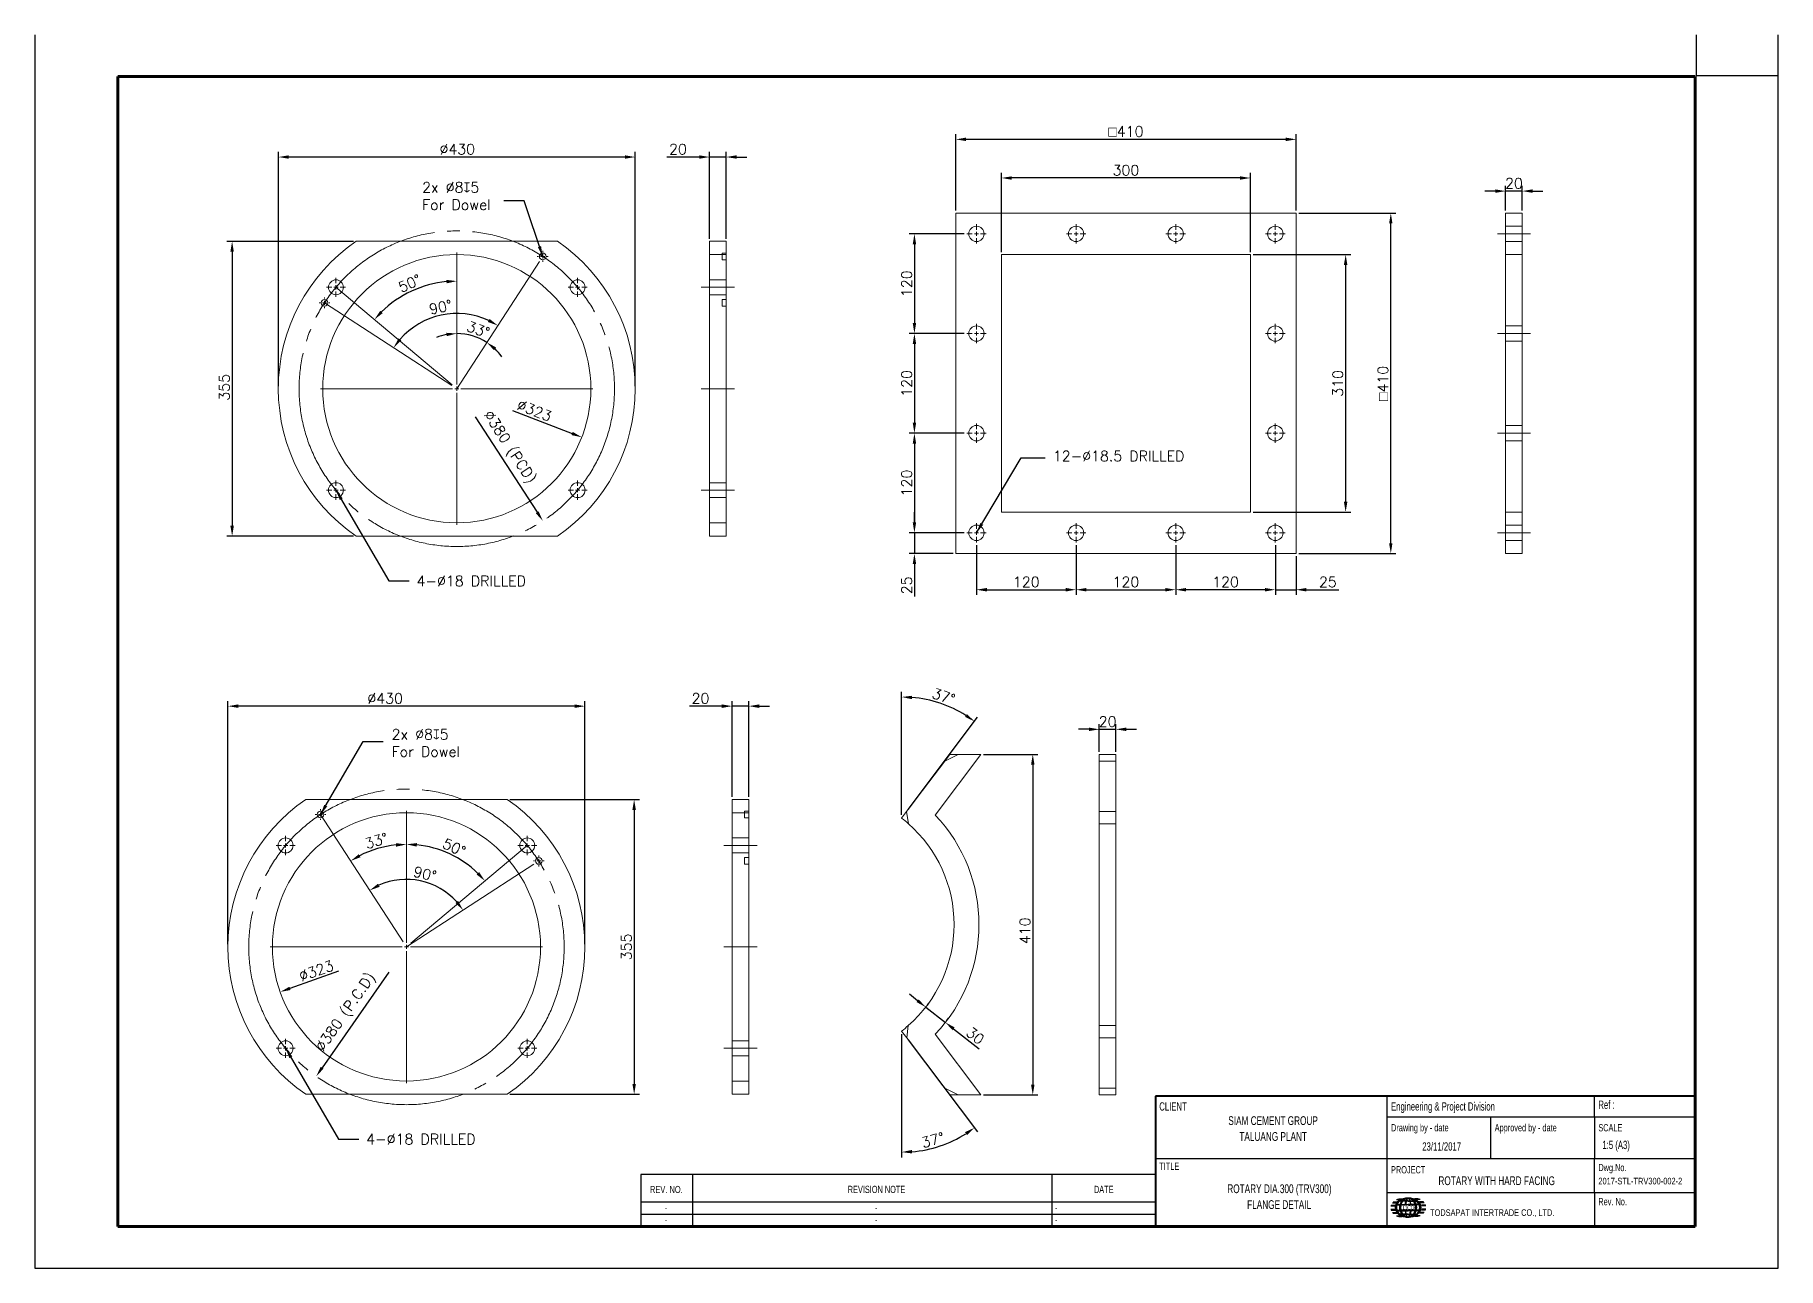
# Model space of a CAD drawing. Header units: millimetres. Extents: x -896 to 1204, y -265 to 1220.
import ezdxf

# ---------------------------------------------------------------- set-up
doc = ezdxf.new("R2010")
doc.units = ezdxf.units.MM
doc.header["$LTSCALE"] = 12
doc.header["$MEASUREMENT"] = 0
doc.header["$PDSIZE"] = -3
doc.linetypes.add('SLD-Center', pattern=[19.05, 15.24, -1.27, 1.27, -1.27])
doc.linetypes.add('SLD-Solid', pattern=[0])
doc.layers.get('0').update_dxf_attribs({"color": 6})
for name, color, linetype in [('Frame', 7, 'Continuous'), ('Frame-title', 6, 'Continuous'), ('Layer1', 5, 'Continuous'), ('Layer2', 1, 'Continuous'), ('SLD-0', 8, 'SLD-Solid'), ('text', 4, 'Continuous'), ('text-title', 7, 'Continuous')]:
    doc.layers.add(name, color=color, linetype=linetype)
doc.styles.add('SLDTEXTSTYLE1', font='TXT', dxfattribs={"width": 0.695402})
doc.styles.add('SLDTEXTSTYLE2', font='TXT', dxfattribs={"width": 0.7})
doc.styles.get("Standard").update_dxf_attribs({"font": 'romans.shx'})
doc.dimstyles.new('ISO-25', dxfattribs={"dimtxt": 2.5, "dimasz": 2.5, "dimexe": 1.25, "dimexo": 0.625, "dimtad": 1, "dimtxsty": 'Standard', "dimcen": 2.5, "dimadec": 0, "dimazin": 0, "dimtfac": 1, "dimtmove": 0, "dimatfit": 3, "dimfxl": 0, "dimarcsym": 0})

msp = doc.modelspace()

# ---------------------------------------------------------------- texts
at = {"color": 7, "linetype": 'SLD-Solid', "lineweight": 0, "char_height": 12.5, "attachment_point": 1}
for s, insert in [('2x ∅8{\\fGDT;x}5\\PFor Dowel', (-429.534, 1042.672)), ('12-∅18.5 DRILLED', (330.101, 719.12)), ('4-∅18 DRILLED', (-436.291, 568.656)), ('2x ∅8{\\fGDT;x}5\\PFor Dowel', (-466.377, 384.038)), ('4-∅18 DRILLED', (-496.927, -103.459))]:
    msp.add_mtext(s, dxfattribs=dict(at, insert=insert))
at = {"color": 7, "linetype": 'Continuous', "lineweight": 0, "style": 'SLDTEXTSTYLE2'}
for s, insert, char_height, attachment_point in [('23/11/2017', (798.596, -113.513), 10, 2), ('ROTARY WITH HARD FACING', (794.657, -154.43), 10.58333, 1), ('2017-STL-TRV300-002-2', (987.327, -156.212), 8, 1)]:
    msp.add_mtext(s, dxfattribs=dict(at, insert=insert, char_height=char_height, attachment_point=attachment_point))
at = {"color": 0, "linetype": 'Continuous', "lineweight": 0, "char_height": 10.58333, "attachment_point": 2, "style": 'SLDTEXTSTYLE2'}
for s, insert in [('ROTARY DIA.300 (TRV300)', (603.106, -164.087)), ('FLANGE DETAIL ', (602.782, -183.198))]:
    msp.add_mtext(s, dxfattribs=dict(at, insert=insert))
at = {"layer": 'SLD-0', "attachment_point": 1, "style": 'SLDTEXTSTYLE1'}
for s, insert, char_height in [('Ref :', (987.299, -63.226), 10), ('CLIENT', (458.394, -65.278), 10), ('Engineering & Project Division', (737.594, -65.278), 10), ('Drawing by - date', (737.577, -91.528), 8.75), ('Approved by - date', (862.438, -91.528), 8.75), ('SCALE', (987.299, -91.528), 8.75), ('TITLE', (458.394, -137.957), 8.75), ('PROJECT', (737.577, -142.18), 8.75), ('Dwg.No.', (987.299, -139.476), 8.75), ('Rev. No.', (987.299, -180.547), 8.75)]:
    msp.add_mtext(s, dxfattribs=dict(at, insert=insert, char_height=char_height))
at = {"layer": 'text', "insert": (992.196, -111.616), "char_height": 10, "attachment_point": 1, "style": 'SLDTEXTSTYLE1'}
msp.add_mtext('1:5 (A3)', dxfattribs=at)
at = {"layer": 'text-title', "style": 'SLDTEXTSTYLE1'}
for s, insert, char_height, attachment_point in [('REV. NO.', (-135.421, -165.981), 8.5, 2), ('REVISION NOTE', (117.756, -165.856), 8.75, 2), ('DATE', (391.5, -165.856), 8.75, 2), ('-', (-135.837, -188.738), 7, 2), ('-', (-135.837, -203.738), 7, 2), ('-', (117.326, -188.735), 7, 2), ('-', (117.326, -203.735), 7, 2), ('-', (332.915, -188.735), 7, 1), ('-', (332.915, -203.735), 7, 1), ('TODSAPAT INTERTRADE CO., LTD.', (784.581, -194.14), 8, 1)]:
    msp.add_mtext(s, dxfattribs=dict(at, insert=insert, char_height=char_height, attachment_point=attachment_point))

# ---------------------------------------------------------------- blocks, each defined once
blk = doc.blocks.new('A$C423238B9')
at = {"layer": 'Layer1'}
for p, q in [((10.6, 30.4), (17.4, 30.4)), ((12.8, 34.5), (19.6, 34.5)), ((13.4, 35.1), (20.1, 35.1)), ((14, 35.9), (20.8, 35.9)), ((20, 40.1), (26.3, 40.1)), ((21.7, 40.8), (27.8, 40.8)), ((23.8, 41.5), (29.5, 41.5)), ((56.4, 41.5), (50.7, 41.5)), ((58.5, 40.8), (52.4, 40.8)), ((60.2, 40.1), (53.9, 40.1)), ((66.2, 35.9), (59.4, 35.9)), ((66.9, 35.1), (60.1, 35.1)), ((67.4, 34.5), (60.6, 34.5)), ((69.6, 30.4), (62.8, 30.4)), ((10.2, 29), (17, 29)), ((10.2, 23.5), (17, 23.5)), ((10.3, 29.7), (17.2, 29.7)), ((10.3, 22.8), (17.2, 22.8)), ((10.6, 22), (17.4, 22)), ((12.8, 18), (19.6, 18)), ((13.4, 17.3), (20.1, 17.3)), ((14, 16.5), (20.8, 16.5)), ((20, 12.3), (26.3, 12.3)), ((21.7, 11.6), (27.8, 11.6)), ((23.8, 10.9), (29.5, 10.9)), ((56.4, 10.9), (50.7, 10.9)), ((58.5, 11.6), (52.4, 11.6)), ((60.2, 12.3), (53.9, 12.3)), ((66.2, 16.5), (59.4, 16.5)), ((66.9, 17.3), (60.1, 17.3)), ((67.4, 18), (60.6, 18)), ((69.6, 22), (62.8, 22)), ((69.9, 29.7), (63, 29.7)), ((69.9, 22.8), (63, 22.8)), ((70, 29), (63.2, 29)), ((70, 23.5), (63.2, 23.5))]:
    blk.add_line(p, q, dxfattribs=at)
at = {"layer": 'Layer2'}
for p, q in [((20.5, 30.7), (25.9, 30.7)), ((20.8, 31.5), (26.1, 31.5)), ((29.2, 37.3), (25.1, 37.3)), ((29.9, 38.1), (26, 38.1)), ((39.7, 30.7), (27.4, 30.7)), ((27.6, 31.5), (34.9, 31.5)), ((36, 37.3), (30.3, 37.3)), ((36.2, 38.1), (30.9, 38.1)), ((35.7, 31.5), (39.7, 31.5)), ((39.7, 37.3), (36.5, 37.3)), ((39.7, 38.1), (36.7, 38.1)), ((39.7, 38.1), (42.7, 38.1)), ((39.7, 37.3), (42.9, 37.3)), ((43.8, 31.5), (39.7, 31.5)), ((39.7, 30.7), (52.1, 30.7)), ((43.3, 38.1), (48.6, 38.1)), ((43.5, 37.3), (49.1, 37.3)), ((51.9, 31.5), (44.6, 31.5)), ((49.6, 38.1), (53.5, 38.1)), ((50.2, 37.3), (54.4, 37.3)), ((58.7, 31.5), (53.3, 31.5)), ((59, 30.7), (53.5, 30.7)), ((20.5, 21.7), (25.9, 21.7)), ((20.8, 20.9), (26.1, 20.9)), ((29.2, 15.1), (25.1, 15.1)), ((29.9, 14.3), (26, 14.3)), ((39.7, 21.7), (27.4, 21.7)), ((27.4, 21.7), (39.7, 21.7)), ((27.6, 20.9), (34.9, 20.9)), ((36, 15.1), (30.3, 15.1)), ((36.2, 14.3), (30.9, 14.3)), ((35.7, 20.9), (39.7, 20.9)), ((39.7, 15.1), (36.5, 15.1)), ((39.7, 14.3), (36.7, 14.3)), ((39.7, 21.7), (52.1, 21.7)), ((52.1, 21.7), (39.7, 21.7)), ((43.8, 20.9), (39.7, 20.9)), ((39.7, 15.1), (42.9, 15.1)), ((39.7, 14.3), (42.7, 14.3)), ((43.3, 14.3), (48.6, 14.3)), ((43.5, 15.1), (49.1, 15.1)), ((51.9, 20.9), (44.6, 20.9)), ((49.6, 14.3), (53.5, 14.3)), ((50.2, 15.1), (54.4, 15.1)), ((58.7, 20.9), (53.3, 20.9)), ((59, 21.7), (53.5, 21.7))]:
    blk.add_line(p, q, dxfattribs=at)
for major_axis, ratio, start_param, end_param in [((-20, 0), 0.81474, 9.753125299455156, 16.03631060663474), ((-20, 0), 0.81474, 10.239118, 16.522303), ((0, 16.3), 0.879437, 11.323922, 17.607107), ((0, 16.3), 0.879437, 10.7148782070303, 16.99806351420989), ((0, 16.3), 0.879437, 11.8099142296908, 18.09309953687039), ((0, 16.3), 0.879437, 7.573286, 8.134678), ((0, 16.3), 0.879437, 7.103736, 7.525634), ((-0.1, 16.3), 0.262552, 0.817837, 1.240529), ((-0.1, 16.3), 0.262552, 0.065545, 0.753571), ((0, -16.3), 0.314277, 2.385136, 3.069213), ((0, -16.3), 0.314277, 1.899144, 2.321042), ((-20, 0), 0.81474, 9.144082, 9.705474), ((20, 0), 0.81474, 10.239118, 10.995574), ((0, 16.3), 0.879437, 8.182329, 8.604227), ((0, 16.3), 0.879437, 2.385136, 3.141593), ((0, 16.3), 0.314277, 1.899144, 2.321042), ((0, 16.3), 0.314277, 2.385136, 3.069213), ((0.1, -16.3), 0.262552, 0.065545, 0.753571), ((0.1, -16.3), 0.262552, 0.817837, 1.240529), ((0, 16.3), 0.879437, 10.245329, 10.667227), ((-20, 0), 0.81474, 8.674533, 9.096431)]:
    blk.add_ellipse((39.7, 26.2), major_axis=major_axis, ratio=ratio, start_param=start_param, end_param=end_param, dxfattribs=at)
at = {"layer": 'Layer2', "extrusion": (0, 0, -1)}
blk.add_ellipse((39.7, 26.2), major_axis=(-22.2, 0), ratio=0.733333, dxfattribs=at)
for major_axis, ratio, start_param, end_param in [((20, 0), 0.81474, 9.144082, 9.705474), ((20, 0), 0.81474, 9.753125, 10.175023), ((0, 16.3), 0.787941, 7.573286, 13.856471), ((0, 16.3), 0.787941, 7.573286, 13.856471), ((0, 16.3), 0.787941, 5.526729, 11.809914), ((0, 16.3), 0.787941, 7.103736389987955, 13.38692169716754), ((0, 16.3), 0.787941, 7.103736389987955, 13.38692169716754), ((20, 0), 0.81474, 10.239118, 10.995574), ((0, 16.3), 0.787941, 10.714878, 11.27627), ((0, 16.3), 0.787941, 10.714878, 11.27627), ((0, 16.3), 0.787941, 11.323922, 11.74582), ((0, -16.3), 0.314277, 1.899144, 2.321042), ((0, -16.3), 0.314277, 2.385136, 3.069213), ((0.1, 16.3), 0.262552, 0.065545, 0.753571), ((0.1, 16.3), 0.262552, 0.817837, 1.240529), ((20, 0), 0.81474, 8.674533, 9.096431), ((0, 16.3), 0.787941, 10.245329, 10.667227), ((0, 16.3), 0.787941, 10.245329, 10.667227), ((0, 16.3), 0.787941, 8.668322, 10.181234), ((0, 16.3), 0.787941, 8.668322, 10.181234), ((-0.1, -16.3), 0.262552, 0.817837, 1.240529), ((-0.1, -16.3), 0.262552, 0.065545, 0.753571), ((-20, 0), 0.81474, 10.239118, 10.995574), ((0, 16.3), 0.314277, 2.385136, 3.069213), ((0, 16.3), 0.314277, 1.899144, 2.321042), ((0, 16.3), 0.787941, 8.182329, 8.604227), ((0, 16.3), 0.787941, 8.182329, 8.604227)]:
    blk.add_ellipse((39.7, 26.2), major_axis=major_axis, ratio=ratio, start_param=start_param, end_param=end_param, dxfattribs=at)
at = {"layer": 'text', "color": 5, "insert": (40.1, 26.3), "char_height": 5.933, "attachment_point": 5}
blk.add_mtext('{\\fTimes New Roman|b0|i0|c0|p18;TICO}', dxfattribs=at)
blk = doc.blocks.new('SW_NOTE_46')
at = {"color": 0, "linetype": 'Continuous', "lineweight": 0, "char_height": 2.1167, "attachment_point": 2, "style": 'SLDTEXTSTYLE2'}
for s, insert in [('SIAM CEMENT GROUP', (11.38, 2.73)), ('TALUANG PLANT', (11.4, -1.09))]:
    blk.add_mtext(s, dxfattribs=dict(at, insert=insert))
blk = doc.blocks.new('*D32')
at = {"color": 0, "linetype": 'SLD-Solid', "lineweight": -2}
blk.add_line((-365.8, 760), (-291, 645.2), dxfattribs=at)
at = {"color": 0, "linetype": 'SLD-Solid'}
blk.add_solid([(-289.3, 646.3), (-292.7, 644), (-284.2, 634.7)], dxfattribs=at)
at = {"layer": 'Defpoints', "color": 0, "linetype": 'SLD-Solid'}
for p in [(-491.5, 953.2), (-284.2, 634.7)]:
    blk.add_point(p, dxfattribs=at)
at = {"color": 7, "linetype": 'SLD-Solid', "lineweight": 0, "insert": (-345.5, 769.5), "char_height": 12.5, "attachment_point": 1, "rotation": 303.0668}
blk.add_mtext('∅380 (PCD)', dxfattribs=at)
blk = doc.blocks.new('*D33')
at = {"color": 0, "linetype": 'SLD-Solid', "lineweight": -2}
blk.add_arc((-387.8, 793.9), 129.6, 95.5302, 134.4698, dxfattribs=at)
at = {"color": 0, "linetype": 'SLD-Solid'}
for points in [[(-400.4, 925), (-400.2, 920.8), (-387.8, 923.5)], [(-477.1, 885), (-480.1, 887.8), (-487.1, 877.2)]]:
    blk.add_solid(points, dxfattribs=at)
at = {"layer": 'Defpoints', "color": 0, "linetype": 'SLD-Solid'}
for p in [(-387.8, 957.9), (-533.4, 916.1), (-459, 902.2), (-387.8, 793.9), (-387.8, 629.9)]:
    blk.add_point(p, dxfattribs=at)
at = {"color": 7, "linetype": 'SLD-Solid', "lineweight": 0, "insert": (-459.9, 920.6), "char_height": 12.5, "attachment_point": 1, "rotation": 24.7068}
blk.add_mtext('50°', dxfattribs=at)
blk = doc.blocks.new('*D34')
at = {"color": 0, "linetype": 'SLD-Solid', "lineweight": -2}
for start, end in [(100.7877, 111.5754), (57, 90), (35.4246, 46.2123)]:
    blk.add_arc((-387.8, 793.9), 66.5, start, end, dxfattribs=at)
at = {"color": 0, "linetype": 'SLD-Solid'}
for points in [[(-400.5, 861.3), (-400.1, 857.2), (-387.8, 860.4)], [(-343.1, 840.3), (-340.5, 843.6), (-351.6, 849.7)]]:
    blk.add_solid(points, dxfattribs=at)
at = {"layer": 'Defpoints', "color": 0, "linetype": 'SLD-Solid'}
for p in [(-387.8, 957.9), (-284.4, 953.3), (-375.2, 859.2), (-387.8, 793.9), (-387.8, 629.9)]:
    blk.add_point(p, dxfattribs=at)
at = {"color": 7, "linetype": 'SLD-Solid', "lineweight": 0, "insert": (-373.1, 875.7), "char_height": 12.5, "attachment_point": 1, "rotation": 341.0967}
blk.add_mtext('33°', dxfattribs=at)
blk = doc.blocks.new('*D35')
at = {"color": 0, "linetype": 'SLD-Solid', "lineweight": -2}
blk.add_arc((-387.8, 793.9), 90.7, 64.9007, 139.0993, dxfattribs=at)
at = {"color": 0, "linetype": 'SLD-Solid'}
for points in [[(-348.3, 877.9), (-350.4, 874.3), (-338.4, 870)], [(-454.7, 852.1), (-458.1, 854.6), (-463.9, 843.3)]]:
    blk.add_solid(points, dxfattribs=at)
at = {"layer": 'Defpoints', "color": 0, "linetype": 'SLD-Solid'}
for p in [(-284.4, 953.3), (-547.2, 897.4), (-383.1, 884.5), (-387.8, 793.9), (-387.8, 793.9)]:
    blk.add_point(p, dxfattribs=at)
at = {"color": 7, "linetype": 'SLD-Solid', "lineweight": 0, "insert": (-422.2, 895.4), "char_height": 12.5, "attachment_point": 1, "rotation": 12}
blk.add_mtext('90°', dxfattribs=at)
blk = doc.blocks.new('*D36')
at = {"color": 0, "linetype": 'SLD-Solid', "lineweight": -2}
for p, q in [((-602.8, 797.1), (-602.8, 1079.2)), ((-185.3, 1072.9), (-590.3, 1072.9)), ((-172.8, 797.1), (-172.8, 1079.2))]:
    blk.add_line(p, q, dxfattribs=at)
at = {"color": 0, "linetype": 'SLD-Solid'}
for points in [[(-590.3, 1075), (-590.3, 1070.9), (-602.8, 1072.9)], [(-185.3, 1075), (-185.3, 1070.9), (-172.8, 1072.9)]]:
    blk.add_solid(points, dxfattribs=at)
at = {"layer": 'Defpoints', "color": 0, "linetype": 'SLD-Solid'}
for p in [(-602.8, 1072.9), (-602.8, 793.9), (-172.8, 793.9)]:
    blk.add_point(p, dxfattribs=at)
at = {"color": 7, "linetype": 'SLD-Solid', "lineweight": 0, "insert": (-387.3, 1088.6), "char_height": 12.5, "attachment_point": 2}
blk.add_mtext('%%c430', dxfattribs=at)
blk = doc.blocks.new('*D37')
at = {"color": 0, "linetype": 'SLD-Solid', "lineweight": -2}
for p, q in [((-512.3, 971.4), (-664.8, 971.4)), ((-658.5, 958.9), (-658.5, 628.9)), ((-512.3, 616.4), (-664.8, 616.4))]:
    blk.add_line(p, q, dxfattribs=at)
at = {"color": 0, "linetype": 'SLD-Solid'}
for points in [[(-660.6, 958.9), (-656.4, 958.9), (-658.5, 971.4)], [(-660.6, 628.9), (-656.4, 628.9), (-658.5, 616.4)]]:
    blk.add_solid(points, dxfattribs=at)
at = {"layer": 'Defpoints', "color": 0, "linetype": 'SLD-Solid'}
for p in [(-509.2, 971.4), (-658.5, 616.4), (-509.2, 616.4)]:
    blk.add_point(p, dxfattribs=at)
at = {"color": 7, "linetype": 'SLD-Solid', "lineweight": 0, "insert": (-674.1, 795.6), "char_height": 12.5, "attachment_point": 2, "rotation": 90}
blk.add_mtext('355', dxfattribs=at)
blk = doc.blocks.new('*D38')
at = {"color": 0, "linetype": 'SLD-Solid', "lineweight": -2}
blk.add_line((-320.7, 767.9), (-248.9, 740), dxfattribs=at)
at = {"color": 0, "linetype": 'SLD-Solid'}
blk.add_solid([(-248.2, 742), (-249.7, 738.1), (-237.3, 735.5)], dxfattribs=at)
at = {"layer": 'Defpoints', "color": 0, "linetype": 'SLD-Solid'}
for p in [(-538.4, 852.4), (-237.3, 735.5)]:
    blk.add_point(p, dxfattribs=at)
at = {"color": 7, "linetype": 'SLD-Solid', "lineweight": 0, "insert": (-312.1, 781.3), "char_height": 12.5, "attachment_point": 1, "rotation": 338.7912}
blk.add_mtext('∅323', dxfattribs=at)
blk = doc.blocks.new('SW_CENTERMARKSYMBOL_18')
at = {"color": 0, "linetype": 'SLD-Solid', "lineweight": 0}
for p, q in [((0, 1), (0, 32.8)), ((-1, 0), (-32.8, 0)), ((0, 0), (-0.5, 0)), ((0, 0), (0, 0.5)), ((0, 0), (0, -0.5)), ((0, 0), (0.5, 0)), ((1, 0), (32.8, 0)), ((0, -1), (0, -32.8))]:
    blk.add_line(p, q, dxfattribs=at)
blk = doc.blocks.new('SW_CENTERMARKSYMBOL_19')
at = {"color": 0, "linetype": 'SLD-Solid', "lineweight": 0}
for p, q in [((-1, 0), (-1.3, 0)), ((0, 0), (-0.5, 0)), ((0, 1), (0, 1.3)), ((0, 0), (0, 0.5)), ((0, 0), (0, -0.5)), ((0, 0), (0.5, 0)), ((1, 0), (1.3, 0)), ((0, -1), (0, -1.3))]:
    blk.add_line(p, q, dxfattribs=at)
blk = doc.blocks.new('SW_CENTERMARKSYMBOL_20')
at = {"color": 0, "linetype": 'SLD-Solid', "lineweight": 0}
for p, q in [((-1, 0), (-1.3, 0)), ((0, 0), (-0.5, 0)), ((0, 1), (0, 1.3)), ((0, 0), (0, 0.5)), ((0, 0), (0, -0.5)), ((0, 0), (0.5, 0)), ((1, 0), (1.3, 0)), ((0, -1), (0, -1.3))]:
    blk.add_line(p, q, dxfattribs=at)
blk = doc.blocks.new('SW_CENTERMARKSYMBOL_21')
at = {"color": 0, "linetype": 'SLD-Solid', "lineweight": 0}
for p, q in [((-1, 0), (-2.3, 0)), ((0, 0), (-0.5, 0)), ((0, 1), (0, 2.3)), ((0, 0), (0, 0.5)), ((0, 0), (0, -0.5)), ((0, 0), (0.5, 0)), ((1, 0), (2.3, 0)), ((0, -1), (0, -2.3))]:
    blk.add_line(p, q, dxfattribs=at)
blk = doc.blocks.new('SW_CENTERMARKSYMBOL_22')
at = {"color": 0, "linetype": 'SLD-Solid', "lineweight": 0}
for p, q in [((-1, 0), (-2.3, 0)), ((0, 0), (-0.5, 0)), ((0, 1), (0, 2.3)), ((0, 0), (0, 0.5)), ((0, 0), (0, -0.5)), ((0, 0), (0.5, 0)), ((1, 0), (2.3, 0)), ((0, -1), (0, -2.3))]:
    blk.add_line(p, q, dxfattribs=at)
blk = doc.blocks.new('SW_CENTERMARKSYMBOL_23')
at = {"color": 0, "linetype": 'SLD-Solid', "lineweight": 0}
for p, q in [((-1, 0), (-2.3, 0)), ((0, 0), (-0.5, 0)), ((0, 1), (0, 2.3)), ((0, 0), (0, 0.5)), ((0, 0), (0, -0.5)), ((0, 0), (0.5, 0)), ((1, 0), (2.3, 0)), ((0, -1), (0, -2.3))]:
    blk.add_line(p, q, dxfattribs=at)
blk = doc.blocks.new('SW_CENTERMARKSYMBOL_24')
at = {"color": 0, "linetype": 'SLD-Solid', "lineweight": 0}
for p, q in [((-1, 0), (-2.3, 0)), ((0, 0), (-0.5, 0)), ((0, 1), (0, 2.3)), ((0, 0), (0, 0.5)), ((0, 0), (0, -0.5)), ((0, 0), (0.5, 0)), ((1, 0), (2.3, 0)), ((0, -1), (0, -2.3))]:
    blk.add_line(p, q, dxfattribs=at)
blk = doc.blocks.new('*D39')
at = {"color": 0, "linetype": 'SLD-Solid', "lineweight": -2}
for p, q in [((-95.8, 1072.9), (-134.8, 1072.9)), ((-83.3, 974.6), (-83.3, 1079.2)), ((-63.3, 1072.9), (-83.3, 1072.9)), ((-63.3, 974.6), (-63.3, 1079.2)), ((-50.8, 1072.9), (-38.3, 1072.9))]:
    blk.add_line(p, q, dxfattribs=at)
at = {"color": 0, "linetype": 'SLD-Solid'}
for points in [[(-95.8, 1075), (-95.8, 1070.9), (-83.3, 1072.9)], [(-50.8, 1075), (-50.8, 1070.9), (-63.3, 1072.9)]]:
    blk.add_solid(points, dxfattribs=at)
at = {"layer": 'Defpoints', "color": 0, "linetype": 'SLD-Solid'}
for p in [(-83.3, 1072.9), (-83.3, 971.4), (-63.3, 971.4)]:
    blk.add_point(p, dxfattribs=at)
at = {"color": 7, "linetype": 'SLD-Solid', "lineweight": 0, "insert": (-121.5, 1088.6), "char_height": 12.5, "attachment_point": 2}
blk.add_mtext('20', dxfattribs=at)
blk = doc.blocks.new('*D40')
at = {"color": 0, "linetype": 'SLD-Solid', "lineweight": -2}
blk.add_line((-469.8, 91.2), (-550.1, -23.7), dxfattribs=at)
at = {"color": 0, "linetype": 'SLD-Solid'}
blk.add_solid([(-551.8, -22.5), (-548.4, -24.9), (-557.2, -34)], dxfattribs=at)
at = {"layer": 'Defpoints', "color": 0, "linetype": 'SLD-Solid'}
for p in [(-339.7, 277.6), (-557.2, -34)]:
    blk.add_point(p, dxfattribs=at)
at = {"color": 7, "linetype": 'SLD-Solid', "lineweight": 0, "insert": (-559.3, 1.8), "char_height": 12.5, "attachment_point": 1, "rotation": 55.0838}
blk.add_mtext('∅380 (P.C.D)', dxfattribs=at)
blk = doc.blocks.new('*D41')
at = {"color": 0, "linetype": 'SLD-Solid', "lineweight": -2}
blk.add_arc((-448.5, 121.8), 123.4, 95.8067, 117.1933, dxfattribs=at)
at = {"color": 0, "linetype": 'SLD-Solid'}
for points in [[(-503.8, 229.8), (-505.9, 233.4), (-515.7, 225.3)], [(-461.1, 246.7), (-460.9, 242.5), (-448.5, 245.2)]]:
    blk.add_solid(points, dxfattribs=at)
at = {"layer": 'Defpoints', "color": 0, "linetype": 'SLD-Solid'}
for p in [(-552, 281.2), (-448.5, 285.8), (-472, 242.9), (-448.5, 121.8), (-448.5, -42.2)]:
    blk.add_point(p, dxfattribs=at)
at = {"color": 7, "linetype": 'SLD-Solid', "lineweight": 0, "insert": (-499.9, 251.6), "char_height": 12.5, "attachment_point": 1, "rotation": 16.5}
blk.add_mtext('33°', dxfattribs=at)
blk = doc.blocks.new('*D42')
at = {"color": 0, "linetype": 'SLD-Solid', "lineweight": -2}
blk.add_arc((-448.5, 121.8), 81.3, 41.8213, 114.1787, dxfattribs=at)
at = {"color": 0, "linetype": 'SLD-Solid'}
for points in [[(-480.8, 194.1), (-482.8, 197.8), (-492.7, 190)], [(-386.3, 177.3), (-389.6, 174.7), (-380.3, 166.1)]]:
    blk.add_solid(points, dxfattribs=at)
at = {"layer": 'Defpoints', "color": 0, "linetype": 'SLD-Solid'}
for p in [(-552, 281.2), (-289.1, 225.3), (-452.7, 203), (-448.5, 121.8), (-448.5, 121.8)]:
    blk.add_point(p, dxfattribs=at)
at = {"color": 7, "linetype": 'SLD-Solid', "lineweight": 0, "insert": (-438.3, 219), "char_height": 12.5, "attachment_point": 1, "rotation": 346.6571}
blk.add_mtext('90°', dxfattribs=at)
blk = doc.blocks.new('*D43')
at = {"color": 0, "linetype": 'SLD-Solid', "lineweight": -2}
blk.add_arc((-448.5, 121.8), 123.5, 45.8014, 84.1986, dxfattribs=at)
at = {"color": 0, "linetype": 'SLD-Solid'}
for points in [[(-436.1, 242.6), (-435.9, 246.8), (-448.5, 245.3)], [(-360.9, 211.8), (-363.9, 208.9), (-353.9, 201.2)]]:
    blk.add_solid(points, dxfattribs=at)
at = {"layer": 'Defpoints', "color": 0, "linetype": 'SLD-Solid'}
for p in [(-448.5, 285.8), (-302.9, 243.9), (-380.6, 225), (-448.5, 121.8), (-448.5, -42.2)]:
    blk.add_point(p, dxfattribs=at)
at = {"color": 7, "linetype": 'SLD-Solid', "lineweight": 0, "insert": (-401, 253.2), "char_height": 12.5, "attachment_point": 1, "rotation": 335}
blk.add_mtext('50°', dxfattribs=at)
blk = doc.blocks.new('*D44')
at = {"color": 0, "linetype": 'SLD-Solid', "lineweight": -2}
for p, q in [((-324, 299.3), (-167.9, 299.3)), ((-174.2, 286.8), (-174.2, -43.2)), ((-324, -55.7), (-167.9, -55.7))]:
    blk.add_line(p, q, dxfattribs=at)
at = {"color": 0, "linetype": 'SLD-Solid'}
for points in [[(-176.3, 286.8), (-172.1, 286.8), (-174.2, 299.3)], [(-176.3, -43.2), (-172.1, -43.2), (-174.2, -55.7)]]:
    blk.add_solid(points, dxfattribs=at)
at = {"layer": 'Defpoints', "color": 0, "linetype": 'SLD-Solid'}
for p in [(-327.2, 299.3), (-327.2, -55.7), (-174.2, -55.7)]:
    blk.add_point(p, dxfattribs=at)
at = {"color": 7, "linetype": 'SLD-Solid', "lineweight": 0, "insert": (-189.8, 121.8), "char_height": 12.5, "attachment_point": 2, "rotation": 90}
blk.add_mtext('355', dxfattribs=at)
blk = doc.blocks.new('*D45')
at = {"color": 0, "linetype": 'SLD-Solid', "lineweight": -2}
for p, q in [((-663.5, 124.9), (-663.5, 417.9)), ((-246, 411.7), (-651, 411.7)), ((-233.5, 124.9), (-233.5, 417.9))]:
    blk.add_line(p, q, dxfattribs=at)
at = {"color": 0, "linetype": 'SLD-Solid'}
for points in [[(-651, 413.8), (-651, 409.6), (-663.5, 411.7)], [(-246, 413.8), (-246, 409.6), (-233.5, 411.7)]]:
    blk.add_solid(points, dxfattribs=at)
at = {"layer": 'Defpoints', "color": 0, "linetype": 'SLD-Solid'}
for p in [(-663.5, 411.7), (-663.5, 121.8), (-233.5, 121.8)]:
    blk.add_point(p, dxfattribs=at)
at = {"color": 7, "linetype": 'SLD-Solid', "lineweight": 0, "insert": (-474.1, 427.3), "char_height": 12.5, "attachment_point": 2}
blk.add_mtext('%%c430', dxfattribs=at)
blk = doc.blocks.new('*D46')
at = {"color": 0, "linetype": 'SLD-Solid', "lineweight": -2}
blk.add_line((-530.2, 92.7), (-588.8, 71.8), dxfattribs=at)
at = {"color": 0, "linetype": 'SLD-Solid'}
blk.add_solid([(-589.5, 73.8), (-588.1, 69.9), (-600.6, 67.6)], dxfattribs=at)
at = {"layer": 'Defpoints', "color": 0, "linetype": 'SLD-Solid'}
for p in [(-296.3, 176), (-600.6, 67.6)]:
    blk.add_point(p, dxfattribs=at)
at = {"color": 7, "linetype": 'SLD-Solid', "lineweight": 0, "insert": (-579.4, 91.8), "char_height": 12.5, "attachment_point": 1, "rotation": 19.5994}
blk.add_mtext('∅323', dxfattribs=at)
blk = doc.blocks.new('SW_CENTERMARKSYMBOL_25')
at = {"color": 0, "linetype": 'SLD-Solid', "lineweight": 0}
for p, q in [((0, 1), (0, 32.8)), ((-1, 0), (-32.8, 0)), ((0, 0), (-0.5, 0)), ((0, 0), (0, 0.5)), ((0, 0), (0, -0.5)), ((0, 0), (0.5, 0)), ((1, 0), (32.8, 0)), ((0, -1), (0, -32.8))]:
    blk.add_line(p, q, dxfattribs=at)
blk = doc.blocks.new('SW_CENTERMARKSYMBOL_26')
at = {"color": 0, "linetype": 'SLD-Solid', "lineweight": 0}
for p, q in [((-1, 0), (-1.3, 0)), ((0, 0), (-0.5, 0)), ((0, 1), (0, 1.3)), ((0, 0), (0, 0.5)), ((0, 0), (0, -0.5)), ((0, 0), (0.5, 0)), ((1, 0), (1.3, 0)), ((0, -1), (0, -1.3))]:
    blk.add_line(p, q, dxfattribs=at)
blk = doc.blocks.new('SW_CENTERMARKSYMBOL_27')
at = {"color": 0, "linetype": 'SLD-Solid', "lineweight": 0}
for p, q in [((-1, 0), (-1.3, 0)), ((0, 0), (-0.5, 0)), ((0, 1), (0, 1.3)), ((0, 0), (0, 0.5)), ((0, 0), (0, -0.5)), ((0, 0), (0.5, 0)), ((1, 0), (1.3, 0)), ((0, -1), (0, -1.3))]:
    blk.add_line(p, q, dxfattribs=at)
blk = doc.blocks.new('SW_CENTERMARKSYMBOL_28')
at = {"color": 0, "linetype": 'SLD-Solid', "lineweight": 0}
for p, q in [((-1, 0), (-2.3, 0)), ((0, 0), (-0.5, 0)), ((0, 1), (0, 2.3)), ((0, 0), (0, 0.5)), ((0, 0), (0, -0.5)), ((0, 0), (0.5, 0)), ((1, 0), (2.3, 0)), ((0, -1), (0, -2.3))]:
    blk.add_line(p, q, dxfattribs=at)
blk = doc.blocks.new('SW_CENTERMARKSYMBOL_29')
at = {"color": 0, "linetype": 'SLD-Solid', "lineweight": 0}
for p, q in [((-1, 0), (-2.3, 0)), ((0, 0), (-0.5, 0)), ((0, 1), (0, 2.3)), ((0, 0), (0, 0.5)), ((0, 0), (0, -0.5)), ((0, 0), (0.5, 0)), ((1, 0), (2.3, 0)), ((0, -1), (0, -2.3))]:
    blk.add_line(p, q, dxfattribs=at)
blk = doc.blocks.new('SW_CENTERMARKSYMBOL_30')
at = {"color": 0, "linetype": 'SLD-Solid', "lineweight": 0}
for p, q in [((-1, 0), (-2.3, 0)), ((0, 0), (-0.5, 0)), ((0, 1), (0, 2.3)), ((0, 0), (0, 0.5)), ((0, 0), (0, -0.5)), ((0, 0), (0.5, 0)), ((1, 0), (2.3, 0)), ((0, -1), (0, -2.3))]:
    blk.add_line(p, q, dxfattribs=at)
blk = doc.blocks.new('SW_CENTERMARKSYMBOL_31')
at = {"color": 0, "linetype": 'SLD-Solid', "lineweight": 0}
for p, q in [((-1, 0), (-2.3, 0)), ((0, 0), (-0.5, 0)), ((0, 1), (0, 2.3)), ((0, 0), (0, 0.5)), ((0, 0), (0, -0.5)), ((0, 0), (0.5, 0)), ((1, 0), (2.3, 0)), ((0, -1), (0, -2.3))]:
    blk.add_line(p, q, dxfattribs=at)
blk = doc.blocks.new('*D47')
at = {"color": 0, "linetype": 'SLD-Solid', "lineweight": -2}
for p, q in [((-68.6, 411.7), (-107.6, 411.7)), ((-56.1, 302.4), (-56.1, 417.9)), ((-36.1, 411.7), (-56.1, 411.7)), ((-36.1, 302.4), (-36.1, 417.9)), ((-23.6, 411.7), (-11.1, 411.7))]:
    blk.add_line(p, q, dxfattribs=at)
at = {"color": 0, "linetype": 'SLD-Solid'}
for points in [[(-68.6, 413.8), (-68.6, 409.6), (-56.1, 411.7)], [(-23.6, 413.8), (-23.6, 409.6), (-36.1, 411.7)]]:
    blk.add_solid(points, dxfattribs=at)
at = {"layer": 'Defpoints', "color": 0, "linetype": 'SLD-Solid'}
for p in [(-36.1, 411.7), (-56.1, 299.3), (-36.1, 299.3)]:
    blk.add_point(p, dxfattribs=at)
at = {"color": 7, "linetype": 'SLD-Solid', "lineweight": 0, "insert": (-94.3, 427.3), "char_height": 12.5, "attachment_point": 2}
blk.add_mtext('20', dxfattribs=at)
blk = doc.blocks.new('*D48')
at = {"color": 0, "linetype": 'SLD-Solid', "lineweight": -2}
for p, q in [((213.2, 1008.5), (213.2, 1100.4)), ((610.7, 1094.2), (225.7, 1094.2)), ((623.2, 1008.5), (623.2, 1100.4))]:
    blk.add_line(p, q, dxfattribs=at)
at = {"color": 0, "linetype": 'SLD-Solid'}
for points in [[(225.7, 1096.3), (225.7, 1092.1), (213.2, 1094.2)], [(610.7, 1096.3), (610.7, 1092.1), (623.2, 1094.2)]]:
    blk.add_solid(points, dxfattribs=at)
at = {"layer": 'Defpoints', "color": 0, "linetype": 'SLD-Solid'}
for p in [(213.2, 1094.2), (213.2, 1005.4), (623.2, 1005.4)]:
    blk.add_point(p, dxfattribs=at)
at = {"color": 7, "linetype": 'SLD-Solid', "lineweight": 0, "insert": (418.2, 1109.9), "char_height": 12.5, "attachment_point": 2}
blk.add_mtext('{\\fGDT;o}410', dxfattribs=at)
blk = doc.blocks.new('*D49')
at = {"color": 0, "linetype": 'SLD-Solid', "lineweight": -2}
for p, q in [((268.2, 958.5), (268.2, 1053.9)), ((568.2, 958.5), (568.2, 1053.9)), ((555.7, 1047.7), (280.7, 1047.7))]:
    blk.add_line(p, q, dxfattribs=at)
at = {"color": 0, "linetype": 'SLD-Solid'}
for points in [[(280.7, 1049.7), (280.7, 1045.6), (268.2, 1047.7)], [(555.7, 1049.7), (555.7, 1045.6), (568.2, 1047.7)]]:
    blk.add_solid(points, dxfattribs=at)
at = {"layer": 'Defpoints', "color": 0, "linetype": 'SLD-Solid'}
for p in [(268.2, 1047.7), (268.2, 955.4), (568.2, 955.4)]:
    blk.add_point(p, dxfattribs=at)
at = {"color": 7, "linetype": 'SLD-Solid', "lineweight": 0, "insert": (418.2, 1063.3), "char_height": 12.5, "attachment_point": 2}
blk.add_mtext('300', dxfattribs=at)
blk = doc.blocks.new('*D50')
at = {"color": 0, "linetype": 'SLD-Solid', "lineweight": -2}
for p, q in [((571.3, 955.4), (689.1, 955.4)), ((682.9, 942.9), (682.9, 657.9)), ((571.3, 645.4), (689.1, 645.4))]:
    blk.add_line(p, q, dxfattribs=at)
at = {"color": 0, "linetype": 'SLD-Solid'}
for points in [[(680.8, 942.9), (685, 942.9), (682.9, 955.4)], [(680.8, 657.9), (685, 657.9), (682.9, 645.4)]]:
    blk.add_solid(points, dxfattribs=at)
at = {"layer": 'Defpoints', "color": 0, "linetype": 'SLD-Solid'}
for p in [(568.2, 955.4), (568.2, 645.4), (682.9, 645.4)]:
    blk.add_point(p, dxfattribs=at)
at = {"color": 7, "linetype": 'SLD-Solid', "lineweight": 0, "insert": (667.2, 800.4), "char_height": 12.5, "attachment_point": 2, "rotation": 90}
blk.add_mtext('310', dxfattribs=at)
blk = doc.blocks.new('*D51')
at = {"color": 0, "linetype": 'SLD-Solid', "lineweight": -2}
for p, q in [((598.2, 605.5), (598.2, 545.6)), ((623.2, 592.3), (623.2, 545.6)), ((585.7, 551.9), (573.2, 551.9)), ((598.2, 551.9), (623.2, 551.9)), ((635.7, 551.9), (674.7, 551.9))]:
    blk.add_line(p, q, dxfattribs=at)
at = {"color": 0, "linetype": 'SLD-Solid'}
for points in [[(585.7, 554), (585.7, 549.8), (598.2, 551.9)], [(635.7, 554), (635.7, 549.8), (623.2, 551.9)]]:
    blk.add_solid(points, dxfattribs=at)
at = {"layer": 'Defpoints', "color": 0, "linetype": 'SLD-Solid'}
for p in [(598.2, 608.6), (623.2, 595.4), (598.2, 551.9)]:
    blk.add_point(p, dxfattribs=at)
at = {"color": 7, "linetype": 'SLD-Solid', "lineweight": 0, "insert": (661.4, 567.5), "char_height": 12.5, "attachment_point": 2}
blk.add_mtext('25', dxfattribs=at)
blk = doc.blocks.new('*D52')
at = {"color": 0, "linetype": 'SLD-Solid', "lineweight": -2}
for p, q in [((163.4, 632.9), (163.4, 645.4)), ((223.3, 620.4), (157.2, 620.4)), ((163.4, 620.4), (163.4, 595.4)), ((210.1, 595.4), (157.2, 595.4)), ((163.4, 582.9), (163.4, 543.9))]:
    blk.add_line(p, q, dxfattribs=at)
at = {"color": 0, "linetype": 'SLD-Solid'}
for points in [[(161.4, 632.9), (165.5, 632.9), (163.4, 620.4)], [(161.4, 582.9), (165.5, 582.9), (163.4, 595.4)]]:
    blk.add_solid(points, dxfattribs=at)
at = {"layer": 'Defpoints', "color": 0, "linetype": 'SLD-Solid'}
for p in [(226.4, 620.4), (163.4, 595.4), (213.2, 595.4)]:
    blk.add_point(p, dxfattribs=at)
at = {"color": 7, "linetype": 'SLD-Solid', "lineweight": 0, "insert": (147.8, 557.1), "char_height": 12.5, "attachment_point": 2, "rotation": 90}
blk.add_mtext('25', dxfattribs=at)
blk = doc.blocks.new('*D53')
at = {"color": 0, "linetype": 'SLD-Solid', "lineweight": -2}
for p, q in [((478.2, 605.5), (478.2, 545.6)), ((598.2, 605.5), (598.2, 545.6)), ((585.7, 551.9), (490.7, 551.9))]:
    blk.add_line(p, q, dxfattribs=at)
at = {"color": 0, "linetype": 'SLD-Solid'}
for points in [[(490.7, 554), (490.7, 549.8), (478.2, 551.9)], [(585.7, 554), (585.7, 549.8), (598.2, 551.9)]]:
    blk.add_solid(points, dxfattribs=at)
at = {"layer": 'Defpoints', "color": 0, "linetype": 'SLD-Solid'}
for p in [(478.2, 608.6), (598.2, 608.6), (478.2, 551.9)]:
    blk.add_point(p, dxfattribs=at)
at = {"color": 7, "linetype": 'SLD-Solid', "lineweight": 0, "insert": (538.2, 567.5), "char_height": 12.5, "attachment_point": 2}
blk.add_mtext('120', dxfattribs=at)
blk = doc.blocks.new('*D54')
at = {"color": 0, "linetype": 'SLD-Solid', "lineweight": -2}
for p, q in [((358.2, 605.5), (358.2, 545.6)), ((478.2, 605.5), (478.2, 545.6)), ((370.7, 551.9), (465.7, 551.9))]:
    blk.add_line(p, q, dxfattribs=at)
at = {"color": 0, "linetype": 'SLD-Solid'}
for points in [[(370.7, 554), (370.7, 549.8), (358.2, 551.9)], [(465.7, 554), (465.7, 549.8), (478.2, 551.9)]]:
    blk.add_solid(points, dxfattribs=at)
at = {"layer": 'Defpoints', "color": 0, "linetype": 'SLD-Solid'}
for p in [(358.2, 608.6), (478.2, 608.6), (478.2, 551.9)]:
    blk.add_point(p, dxfattribs=at)
at = {"color": 7, "linetype": 'SLD-Solid', "lineweight": 0, "insert": (418.2, 567.5), "char_height": 12.5, "attachment_point": 2}
blk.add_mtext('120', dxfattribs=at)
blk = doc.blocks.new('*D55')
at = {"color": 0, "linetype": 'SLD-Solid', "lineweight": -2}
for p, q in [((238.2, 605.5), (238.2, 545.6)), ((358.2, 605.5), (358.2, 545.6)), ((250.7, 551.9), (345.7, 551.9))]:
    blk.add_line(p, q, dxfattribs=at)
at = {"color": 0, "linetype": 'SLD-Solid'}
for points in [[(250.7, 554), (250.7, 549.8), (238.2, 551.9)], [(345.7, 554), (345.7, 549.8), (358.2, 551.9)]]:
    blk.add_solid(points, dxfattribs=at)
at = {"layer": 'Defpoints', "color": 0, "linetype": 'SLD-Solid'}
for p in [(238.2, 608.6), (358.2, 608.6), (358.2, 551.9)]:
    blk.add_point(p, dxfattribs=at)
at = {"color": 7, "linetype": 'SLD-Solid', "lineweight": 0, "insert": (298.2, 567.5), "char_height": 12.5, "attachment_point": 2}
blk.add_mtext('120', dxfattribs=at)
blk = doc.blocks.new('*D56')
at = {"color": 0, "linetype": 'SLD-Solid', "lineweight": -2}
for p, q in [((223.3, 740.4), (157.2, 740.4)), ((163.4, 727.9), (163.4, 632.9)), ((223.3, 620.4), (157.2, 620.4))]:
    blk.add_line(p, q, dxfattribs=at)
at = {"color": 0, "linetype": 'SLD-Solid'}
for points in [[(161.4, 727.9), (165.5, 727.9), (163.4, 740.4)], [(161.4, 632.9), (165.5, 632.9), (163.4, 620.4)]]:
    blk.add_solid(points, dxfattribs=at)
at = {"layer": 'Defpoints', "color": 0, "linetype": 'SLD-Solid'}
for p in [(226.4, 740.4), (163.4, 620.4), (226.4, 620.4)]:
    blk.add_point(p, dxfattribs=at)
at = {"color": 7, "linetype": 'SLD-Solid', "lineweight": 0, "insert": (147.8, 680.4), "char_height": 12.5, "attachment_point": 2, "rotation": 90}
blk.add_mtext('120', dxfattribs=at)
blk = doc.blocks.new('*D57')
at = {"color": 0, "linetype": 'SLD-Solid', "lineweight": -2}
for p, q in [((223.3, 860.4), (157.2, 860.4)), ((163.4, 847.9), (163.4, 752.9)), ((223.3, 740.4), (157.2, 740.4))]:
    blk.add_line(p, q, dxfattribs=at)
at = {"color": 0, "linetype": 'SLD-Solid'}
for points in [[(161.4, 847.9), (165.5, 847.9), (163.4, 860.4)], [(161.4, 752.9), (165.5, 752.9), (163.4, 740.4)]]:
    blk.add_solid(points, dxfattribs=at)
at = {"layer": 'Defpoints', "color": 0, "linetype": 'SLD-Solid'}
for p in [(226.4, 860.4), (163.4, 740.4), (226.4, 740.4)]:
    blk.add_point(p, dxfattribs=at)
at = {"color": 7, "linetype": 'SLD-Solid', "lineweight": 0, "insert": (147.8, 800.4), "char_height": 12.5, "attachment_point": 2, "rotation": 90}
blk.add_mtext('120', dxfattribs=at)
blk = doc.blocks.new('*D58')
at = {"color": 0, "linetype": 'SLD-Solid', "lineweight": -2}
for p, q in [((223.3, 980.4), (157.2, 980.4)), ((163.4, 967.9), (163.4, 872.9)), ((223.3, 860.4), (157.2, 860.4))]:
    blk.add_line(p, q, dxfattribs=at)
at = {"color": 0, "linetype": 'SLD-Solid'}
for points in [[(161.4, 967.9), (165.5, 967.9), (163.4, 980.4)], [(161.4, 872.9), (165.5, 872.9), (163.4, 860.4)]]:
    blk.add_solid(points, dxfattribs=at)
at = {"layer": 'Defpoints', "color": 0, "linetype": 'SLD-Solid'}
for p in [(226.4, 980.4), (163.4, 860.4), (226.4, 860.4)]:
    blk.add_point(p, dxfattribs=at)
at = {"color": 7, "linetype": 'SLD-Solid', "lineweight": 0, "insert": (147.8, 920.4), "char_height": 12.5, "attachment_point": 2, "rotation": 90}
blk.add_mtext('120', dxfattribs=at)
blk = doc.blocks.new('SW_CENTERMARKSYMBOL_32')
at = {"color": 0, "linetype": 'SLD-Solid', "lineweight": 0}
for p, q in [((-1, 0), (-2.35, 0)), ((0, 0), (-0.5, 0)), ((0, 1), (0, 2.35)), ((0, 0), (0, 0.5)), ((0, 0), (0, -0.5)), ((0, 0), (0.5, 0)), ((1, 0), (2.35, 0)), ((0, -1), (0, -2.35))]:
    blk.add_line(p, q, dxfattribs=at)
blk = doc.blocks.new('SW_CENTERMARKSYMBOL_33')
at = {"color": 0, "linetype": 'SLD-Solid', "lineweight": 0}
for p, q in [((-1, 0), (-2.35, 0)), ((0, 0), (-0.5, 0)), ((0, 1), (0, 2.35)), ((0, 0), (0, 0.5)), ((0, 0), (0, -0.5)), ((0, 0), (0.5, 0)), ((1, 0), (2.35, 0)), ((0, -1), (0, -2.35))]:
    blk.add_line(p, q, dxfattribs=at)
blk = doc.blocks.new('SW_CENTERMARKSYMBOL_34')
at = {"color": 0, "linetype": 'SLD-Solid', "lineweight": 0}
for p, q in [((-1, 0), (-2.35, 0)), ((0, 0), (-0.5, 0)), ((0, 1), (0, 2.35)), ((0, 0), (0, 0.5)), ((0, 0), (0, -0.5)), ((0, 0), (0.5, 0)), ((1, 0), (2.35, 0)), ((0, -1), (0, -2.35))]:
    blk.add_line(p, q, dxfattribs=at)
blk = doc.blocks.new('SW_CENTERMARKSYMBOL_35')
at = {"color": 0, "linetype": 'SLD-Solid', "lineweight": 0}
for p, q in [((-1, 0), (-2.35, 0)), ((0, 0), (-0.5, 0)), ((0, 1), (0, 2.35)), ((0, 0), (0, 0.5)), ((0, 0), (0, -0.5)), ((0, 0), (0.5, 0)), ((1, 0), (2.35, 0)), ((0, -1), (0, -2.35))]:
    blk.add_line(p, q, dxfattribs=at)
blk = doc.blocks.new('SW_CENTERMARKSYMBOL_36')
at = {"color": 0, "linetype": 'SLD-Solid', "lineweight": 0}
for p, q in [((-1, 0), (-2.35, 0)), ((0, 0), (-0.5, 0)), ((0, 1), (0, 2.35)), ((0, 0), (0, 0.5)), ((0, 0), (0, -0.5)), ((0, 0), (0.5, 0)), ((1, 0), (2.35, 0)), ((0, -1), (0, -2.35))]:
    blk.add_line(p, q, dxfattribs=at)
blk = doc.blocks.new('SW_CENTERMARKSYMBOL_37')
at = {"color": 0, "linetype": 'SLD-Solid', "lineweight": 0}
for p, q in [((-1, 0), (-2.35, 0)), ((0, 0), (-0.5, 0)), ((0, 1), (0, 2.35)), ((0, 0), (0, 0.5)), ((0, 0), (0, -0.5)), ((0, 0), (0.5, 0)), ((1, 0), (2.35, 0)), ((0, -1), (0, -2.35))]:
    blk.add_line(p, q, dxfattribs=at)
blk = doc.blocks.new('SW_CENTERMARKSYMBOL_38')
at = {"color": 0, "linetype": 'SLD-Solid', "lineweight": 0}
for p, q in [((-1, 0), (-2.35, 0)), ((0, 0), (-0.5, 0)), ((0, 1), (0, 2.35)), ((0, 0), (0, 0.5)), ((0, 0), (0, -0.5)), ((0, 0), (0.5, 0)), ((1, 0), (2.35, 0)), ((0, -1), (0, -2.35))]:
    blk.add_line(p, q, dxfattribs=at)
blk = doc.blocks.new('SW_CENTERMARKSYMBOL_39')
at = {"color": 0, "linetype": 'SLD-Solid', "lineweight": 0}
for p, q in [((-1, 0), (-2.35, 0)), ((0, 0), (-0.5, 0)), ((0, 1), (0, 2.35)), ((0, 0), (0, 0.5)), ((0, 0), (0, -0.5)), ((0, 0), (0.5, 0)), ((1, 0), (2.35, 0)), ((0, -1), (0, -2.35))]:
    blk.add_line(p, q, dxfattribs=at)
blk = doc.blocks.new('SW_CENTERMARKSYMBOL_40')
at = {"color": 0, "linetype": 'SLD-Solid', "lineweight": 0}
for p, q in [((-1, 0), (-2.35, 0)), ((0, 0), (-0.5, 0)), ((0, 1), (0, 2.35)), ((0, 0), (0, 0.5)), ((0, 0), (0, -0.5)), ((0, 0), (0.5, 0)), ((1, 0), (2.35, 0)), ((0, -1), (0, -2.35))]:
    blk.add_line(p, q, dxfattribs=at)
blk = doc.blocks.new('SW_CENTERMARKSYMBOL_41')
at = {"color": 0, "linetype": 'SLD-Solid', "lineweight": 0}
for p, q in [((-1, 0), (-2.35, 0)), ((0, 0), (-0.5, 0)), ((0, 1), (0, 2.35)), ((0, 0), (0, 0.5)), ((0, 0), (0, -0.5)), ((0, 0), (0.5, 0)), ((1, 0), (2.35, 0)), ((0, -1), (0, -2.35))]:
    blk.add_line(p, q, dxfattribs=at)
blk = doc.blocks.new('SW_CENTERMARKSYMBOL_42')
at = {"color": 0, "linetype": 'SLD-Solid', "lineweight": 0}
for p, q in [((-1, 0), (-2.35, 0)), ((0, 0), (-0.5, 0)), ((0, 1), (0, 2.35)), ((0, 0), (0, 0.5)), ((0, 0), (0, -0.5)), ((0, 0), (0.5, 0)), ((1, 0), (2.35, 0)), ((0, -1), (0, -2.35))]:
    blk.add_line(p, q, dxfattribs=at)
blk = doc.blocks.new('SW_CENTERMARKSYMBOL_43')
at = {"color": 0, "linetype": 'SLD-Solid', "lineweight": 0}
for p, q in [((-1, 0), (-2.35, 0)), ((0, 0), (-0.5, 0)), ((0, 1), (0, 2.35)), ((0, 0), (0, 0.5)), ((0, 0), (0, -0.5)), ((0, 0), (0.5, 0)), ((1, 0), (2.35, 0)), ((0, -1), (0, -2.35))]:
    blk.add_line(p, q, dxfattribs=at)
blk = doc.blocks.new('*D59')
at = {"color": 0, "linetype": 'SLD-Solid', "lineweight": -2}
for p, q in [((863.1, 1031.9), (850.6, 1031.9)), ((875.6, 1008.5), (875.6, 1038.2)), ((895.6, 1031.9), (875.6, 1031.9)), ((895.6, 1008.5), (895.6, 1038.2)), ((908.1, 1031.9), (920.6, 1031.9))]:
    blk.add_line(p, q, dxfattribs=at)
at = {"color": 0, "linetype": 'SLD-Solid'}
for points in [[(863.1, 1034), (863.1, 1029.8), (875.6, 1031.9)], [(908.1, 1034), (908.1, 1029.8), (895.6, 1031.9)]]:
    blk.add_solid(points, dxfattribs=at)
at = {"layer": 'Defpoints', "color": 0, "linetype": 'SLD-Solid'}
for p in [(875.6, 1031.9), (875.6, 1005.4), (895.6, 1005.4)]:
    blk.add_point(p, dxfattribs=at)
at = {"color": 7, "linetype": 'SLD-Solid', "lineweight": 0, "insert": (885.6, 1047.5), "char_height": 12.5, "attachment_point": 2}
blk.add_mtext('20', dxfattribs=at)
blk = doc.blocks.new('*D60')
at = {"color": 0, "linetype": 'SLD-Solid', "lineweight": -2}
for p, q in [((148, 16.9), (148, -131.6)), ((156, 10), (239.6, -101))]:
    blk.add_line(p, q, dxfattribs=at)
blk.add_arc((148, 20.5), 145.9, 274.9117, 302.0883, dxfattribs=at)
at = {"color": 0, "linetype": 'SLD-Solid'}
for points in [[(224.3, -101.3), (226.7, -104.8), (235.8, -96)], [(160.6, -126.9), (160.4, -122.7), (148, -125.3)]]:
    blk.add_solid(points, dxfattribs=at)
at = {"layer": 'Defpoints', "color": 0, "linetype": 'SLD-Solid'}
for p in [(148, 20.5), (148, 20.5), (148, 20), (154.1, 12.5), (208.9, -112)]:
    blk.add_point(p, dxfattribs=at)
at = {"color": 7, "linetype": 'SLD-Solid', "lineweight": 0, "insert": (170.5, -108.4), "char_height": 12.5, "attachment_point": 1, "rotation": 15.3473}
blk.add_mtext('37°', dxfattribs=at)
blk = doc.blocks.new('*D61')
at = {"color": 0, "linetype": 'SLD-Solid', "lineweight": -2}
for p, q in [((148, 280.9), (148, 428.9)), ((155.9, 287.2), (239.6, 398.3))]:
    blk.add_line(p, q, dxfattribs=at)
blk.add_arc((148, 276.8), 145.9, 57.9095, 85.0905, dxfattribs=at)
at = {"color": 0, "linetype": 'SLD-Solid'}
for points in [[(160.4, 420.1), (160.6, 424.2), (148, 422.7)], [(226.7, 402.1), (224.4, 398.7), (235.9, 393.3)]]:
    blk.add_solid(points, dxfattribs=at)
at = {"layer": 'Defpoints', "color": 0, "linetype": 'SLD-Solid'}
for p in [(208.9, 409.4), (148, 277.8), (148, 276.8), (148, 276.8), (154.1, 284.7)]:
    blk.add_point(p, dxfattribs=at)
at = {"color": 7, "linetype": 'SLD-Solid', "lineweight": 0, "insert": (187.4, 433.9), "char_height": 12.5, "attachment_point": 1, "rotation": 341.5}
blk.add_mtext('37°', dxfattribs=at)
blk = doc.blocks.new('*D62')
at = {"color": 0, "linetype": 'SLD-Solid', "lineweight": -2}
for p, q in [((246.7, 353.6), (312.2, 353.6)), ((306, 341.1), (306, -43.9)), ((246.7, -56.4), (312.2, -56.4))]:
    blk.add_line(p, q, dxfattribs=at)
at = {"color": 0, "linetype": 'SLD-Solid'}
for points in [[(303.9, 341.1), (308.1, 341.1), (306, 353.6)], [(303.9, -43.9), (308.1, -43.9), (306, -56.4)]]:
    blk.add_solid(points, dxfattribs=at)
at = {"layer": 'Defpoints', "color": 0, "linetype": 'SLD-Solid'}
for p in [(243.5, 353.6), (243.5, -56.4), (306, -56.4)]:
    blk.add_point(p, dxfattribs=at)
at = {"color": 7, "linetype": 'SLD-Solid', "lineweight": 0, "insert": (290.4, 141.1), "char_height": 12.5, "attachment_point": 2, "rotation": 90}
blk.add_mtext('410', dxfattribs=at)
blk = doc.blocks.new('*D63')
at = {"color": 0, "linetype": 'SLD-Solid', "lineweight": -2}
for p, q in [((167.2, 57), (157.3, 64.7)), ((177.1, 49.3), (200.7, 30.9)), ((179, 51.8), (180.9, 54.2)), ((202.6, 33.3), (204.6, 35.8)), ((210.6, 23.2), (241.3, -0.8))]:
    blk.add_line(p, q, dxfattribs=at)
at = {"color": 0, "linetype": 'SLD-Solid'}
for points in [[(168.5, 58.6), (165.9, 55.4), (177.1, 49.3)], [(211.9, 24.8), (209.3, 21.5), (200.7, 30.9)]]:
    blk.add_solid(points, dxfattribs=at)
at = {"layer": 'Defpoints', "color": 0, "linetype": 'SLD-Solid'}
for p in [(177.1, 49.3), (200.7, 30.9), (200.7, 30.9)]:
    blk.add_point(p, dxfattribs=at)
at = {"color": 7, "linetype": 'SLD-Solid', "lineweight": 0, "insert": (240.5, 19.7), "char_height": 12.5, "attachment_point": 2, "rotation": 322.0482}
blk.add_mtext('30', dxfattribs=at)
blk = doc.blocks.new('*D64')
at = {"color": 0, "linetype": 'SLD-Solid', "lineweight": -2}
for p, q in [((373.6, 383.8), (361.1, 383.8)), ((386.1, 356.8), (386.1, 390)), ((386.1, 383.8), (406.1, 383.8)), ((406.1, 356.8), (406.1, 390)), ((418.6, 383.8), (431.1, 383.8))]:
    blk.add_line(p, q, dxfattribs=at)
at = {"color": 0, "linetype": 'SLD-Solid'}
for points in [[(373.6, 385.9), (373.6, 381.7), (386.1, 383.8)], [(418.6, 385.9), (418.6, 381.7), (406.1, 383.8)]]:
    blk.add_solid(points, dxfattribs=at)
at = {"layer": 'Defpoints', "color": 0, "linetype": 'SLD-Solid'}
for p in [(406.1, 383.8), (386.1, 353.6), (406.1, 353.6)]:
    blk.add_point(p, dxfattribs=at)
at = {"color": 7, "linetype": 'SLD-Solid', "lineweight": 0, "insert": (396.1, 399.4), "char_height": 12.5, "attachment_point": 2}
blk.add_mtext('20', dxfattribs=at)
blk = doc.blocks.new('*D65')
at = {"color": 0, "linetype": 'SLD-Solid', "lineweight": -2}
for p, q in [((626.3, 1005.4), (743.5, 1005.4)), ((737.3, 607.9), (737.3, 992.9)), ((626.3, 595.4), (743.5, 595.4))]:
    blk.add_line(p, q, dxfattribs=at)
at = {"color": 0, "linetype": 'SLD-Solid'}
for points in [[(735.2, 992.9), (739.3, 992.9), (737.3, 1005.4)], [(735.2, 607.9), (739.3, 607.9), (737.3, 595.4)]]:
    blk.add_solid(points, dxfattribs=at)
at = {"layer": 'Defpoints', "color": 0, "linetype": 'SLD-Solid'}
for p in [(623.2, 1005.4), (737.3, 1005.4), (623.2, 595.4)]:
    blk.add_point(p, dxfattribs=at)
at = {"color": 7, "linetype": 'SLD-Solid', "lineweight": 0, "insert": (721.5, 800.4), "char_height": 12.5, "attachment_point": 2, "rotation": 90}
blk.add_mtext('{\\fGDT;o}410', dxfattribs=at)

# ---------------------------------------------------------------- dimensions: what is measured, and where the dimension line sits
at = {"color": 7, "linetype": 'SLD-Solid', "lineweight": 0}
for base, p1, p2, text, override, picture, middle in [((213.178, 1094.179), (623.178, 1005.389), (213.178, 1005.389), '{\\fGDT;o}<>', {"dimscale": 5, "dimdsep": 46, "dimclrt": 7, "dimadec": 2}, '*D48', (418.178, 1094.179)), ((-602.843, 1072.945), (-172.843, 793.935), (-602.843, 793.935), '%%c<>', {"dimscale": 5, "dimdsep": 46, "dimclrt": 7, "dimadec": 2}, '*D36', (-387.303, 1072.945)), ((-663.479, 411.672), (-233.479, 121.82), (-663.479, 121.82), '%%c<>', {"dimscale": 5, "dimdec": 0, "dimdsep": 46, "dimclrt": 7, "dimadec": 2}, '*D45', (-474.14, 411.672))]:
    dim = msp.add_linear_dim(base=base, p1=p1, p2=p2, text=text, dimstyle='ISO-25', override=override, dxfattribs=at)
    dim.commit()
    dim.dimension.update_dxf_attribs({"geometry": picture, "text_midpoint": middle, "dimtype": 160})
for base, p1, p2, override, picture, middle in [((-83.293, 1072.945), (-63.293, 971.435), (-83.293, 971.435), {"dimscale": 5, "dimdsep": 46, "dimclrt": 7, "dimadec": 2}, '*D39', (-121.537, 1072.945)), ((268.178, 1047.656), (568.178, 955.389), (268.178, 955.389), {"dimscale": 5, "dimdsep": 46, "dimclrt": 7, "dimadec": 2}, '*D49', (418.178, 1047.656)), ((875.619, 1031.91), (895.619, 1005.389), (875.619, 1005.389), {"dimscale": 5, "dimdsep": 46, "dimclrt": 7, "dimadec": 2}, '*D59', (885.619, 1031.91)), ((358.178, 551.886), (238.178, 608.639), (358.178, 608.639), {"dimscale": 5, "dimdsep": 46, "dimclrt": 7, "dimadec": 2}, '*D55', (298.178, 551.886)), ((478.178, 551.886), (358.178, 608.639), (478.178, 608.639), {"dimscale": 5, "dimdsep": 46, "dimclrt": 7, "dimadec": 2}, '*D54', (418.178, 551.886)), ((478.178, 551.886), (598.178, 608.639), (478.178, 608.639), {"dimscale": 5, "dimdsep": 46, "dimclrt": 7, "dimadec": 2}, '*D53', (538.178, 551.886)), ((598.178, 551.886), (623.178, 595.389), (598.178, 608.639), {"dimscale": 5, "dimdsep": 46, "dimclrt": 7, "dimadec": 2}, '*D51', (661.422, 551.886)), ((-36.092, 411.672), (-56.092, 299.32), (-36.092, 299.32), {"dimscale": 5, "dimdec": 0, "dimdsep": 46, "dimclrt": 7}, '*D47', (-94.336, 411.672)), ((406.076, 383.775), (386.076, 353.634), (406.076, 353.634), {"dimscale": 5, "dimdec": 0, "dimdsep": 46, "dimclrt": 7}, '*D64', (396.076, 383.775))]:
    dim = msp.add_linear_dim(base=base, p1=p1, p2=p2, dimstyle='ISO-25', override=override, dxfattribs=at)
    dim.commit()
    dim.dimension.update_dxf_attribs({"geometry": picture, "text_midpoint": middle, "dimtype": 160})
dim = msp.add_linear_dim(base=(737.264, 1005.389), p1=(623.178, 595.389), p2=(623.178, 1005.389), angle=270, text='{\\fGDT;o}<>', dimstyle='ISO-25', override={"dimscale": 5, "dimdsep": 46, "dimclrt": 7, "dimadec": 2}, dxfattribs=at)
dim.commit()
dim.dimension.update_dxf_attribs({"geometry": '*D65', "text_midpoint": (737.264, 800.389), "dimtype": 160})
for base, p1, p2, angle, override, picture, middle in [((-658.523, 616.435), (-509.164, 971.435), (-509.164, 616.435), 90, {"dimscale": 5, "dimdsep": 46, "dimclrt": 7, "dimadec": 2}, '*D37', (-658.523, 795.558)), ((163.437, 860.389), (226.428, 980.389), (226.428, 860.389), 90, {"dimscale": 5, "dimdsep": 46, "dimclrt": 7, "dimadec": 2}, '*D58', (163.437, 920.389)), ((682.869, 645.389), (568.178, 955.389), (568.178, 645.389), 90, {"dimscale": 5, "dimdsep": 46, "dimclrt": 7, "dimadec": 2}, '*D50', (682.869, 800.389)), ((163.437, 740.389), (226.428, 860.389), (226.428, 740.389), 90, {"dimscale": 5, "dimdsep": 46, "dimclrt": 7, "dimadec": 2}, '*D57', (163.437, 800.389)), ((163.437, 620.389), (226.428, 740.389), (226.428, 620.389), 90, {"dimscale": 5, "dimdsep": 46, "dimclrt": 7, "dimadec": 2}, '*D56', (163.437, 680.389)), ((163.437, 595.389), (226.428, 620.389), (213.178, 595.389), 90, {"dimscale": 5, "dimdsep": 46, "dimclrt": 7, "dimadec": 2}, '*D52', (163.437, 557.144)), ((305.99, -56.366), (243.536, 353.634), (243.536, -56.366), 90, {"dimscale": 5, "dimdec": 0, "dimdsep": 46, "dimclrt": 7}, '*D62', (305.99, 141.117)), ((-174.184, -55.68), (-327.159, 299.32), (-327.159, -55.68), 90, {"dimscale": 5, "dimdec": 0, "dimdsep": 46, "dimclrt": 7}, '*D44', (-174.184, 121.82)), ((200.715, 30.862), (177.059, 49.312), (200.715, 30.862), 322.048188, {"dimscale": 5, "dimdec": 0, "dimdsep": 46, "dimclrt": 7}, '*D63', (230.871, 7.342))]:
    dim = msp.add_linear_dim(base=base, p1=p1, p2=p2, angle=angle, dimstyle='ISO-25', override=override, dxfattribs=at)
    dim.commit()
    dim.dimension.update_dxf_attribs({"geometry": picture, "text_midpoint": middle, "dimtype": 160})
for base, line1, line2, override, picture, middle in [((-383.095, 884.532), ((-387.843, 793.935), (-284.362, 953.282)), ((-547.19, 897.416), (-387.843, 793.935)), {"dimscale": 5, "dimdsep": 46, "dimclrt": 7}, '*D35', (-406.705, 882.674)), ((-459.035, 902.177), ((-387.843, 957.935), (-387.843, 629.935)), ((-533.391, 916.064), (-387.843, 793.935)), {"dimscale": 5, "dimdsep": 46, "dimclrt": 7}, '*D33', (-441.994, 911.631)), ((-375.156, 859.202), ((-387.843, 793.935), (-284.362, 953.282)), ((-387.843, 957.935), (-387.843, 629.935)), {"dimscale": 5, "dimdsep": 46, "dimclrt": 7}, '*D34', (-366.303, 856.837)), ((-452.733, 202.979), ((-448.479, 121.82), (-289.132, 225.301)), ((-551.961, 281.167), (-448.479, 121.82)), {"dimscale": 5, "dimdec": 0, "dimdsep": 46, "dimclrt": 7}, '*D42', (-429.724, 200.896)), ((-380.613, 225.006), ((-302.931, 243.949), (-448.479, 121.82)), ((-448.479, 285.82), (-448.479, -42.18)), {"dimscale": 5, "dimdec": 0, "dimdsep": 46, "dimclrt": 7}, '*D43', (-396.284, 233.753)), ((208.91, -112.033), ((148.038, 20.032), (148.038, 20.516)), ((154.109, 12.458), (148.038, 20.516)), {"dimscale": 5, "dimdec": 0, "dimdsep": 46, "dimclrt": 7}, '*D60', (186.642, -120.141))]:
    dim = msp.add_angular_dim_2l(base=base, line1=line1, line2=line2, dimstyle='ISO-25', override=override, dxfattribs=at)
    dim.commit()
    dim.dimension.update_dxf_attribs({"geometry": picture, "text_midpoint": middle, "dimtype": 162})
for p1, p2, text, override, picture, middle in [((-491.51, 953.162), (-284.176, 634.708), '<> (PCD)', {"dimscale": 5, "dimdsep": 46, "dimclrt": 7, "dimadec": 2}, '*D32', (-334.175, 711.504)), ((-339.728, 277.618), (-557.231, -33.978), '<> (P.C.D)', {"dimscale": 5, "dimdec": 0, "dimdsep": 46, "dimclrt": 7}, '*D40', (-506.381, 38.869))]:
    dim = msp.add_diameter_dim_2p(p1=p1, p2=p2, text=text, dimstyle='ISO-25', override=override, dxfattribs=at)
    dim.commit()
    dim.dimension.update_dxf_attribs({"geometry": picture, "text_midpoint": middle, "dimtype": 163})
for p1, p2, override, picture, middle in [((-538.404, 852.36), (-237.282, 735.509), {"dimscale": 5, "dimdsep": 46, "dimclrt": 7, "dimadec": 2}, '*D38', (-297.546, 758.895)), ((-296.337, 175.994), (-600.622, 67.646), {"dimscale": 5, "dimdec": 0, "dimdsep": 46, "dimclrt": 7}, '*D46', (-553.659, 84.368))]:
    dim = msp.add_diameter_dim_2p(p1=p1, p2=p2, dimstyle='ISO-25', override=override, dxfattribs=at)
    dim.commit()
    dim.dimension.update_dxf_attribs({"geometry": picture, "text_midpoint": middle, "dimtype": 163})
for base, line1, line2, picture, middle in [((208.937, 409.36), ((154.056, 284.738), (148.038, 276.752)), ((148.038, 276.752), (148.038, 277.792)), '*D61', (197.314, 424.025)), ((-472.024, 242.946), ((-448.479, 285.82), (-448.479, -42.18)), ((-551.961, 281.167), (-448.479, 121.82)), '*D41', (-486.188, 249.121))]:
    dim = msp.add_angular_dim_2l(base=base, line1=line1, line2=line2, dimstyle='ISO-25', override={"dimscale": 5, "dimdec": 0, "dimdsep": 46, "dimclrt": 7}, dxfattribs=at)
    dim.commit()
    dim.dimension.update_dxf_attribs({"geometry": picture, "text_midpoint": middle})

# ---------------------------------------------------------------- linework, layer by layer
at = {"color": 7, "linetype": 'SLD-Solid', "lineweight": 15}
for p, q in [((213.178, 1005.389), (213.178, 595.389)), ((623.178, 1005.389), (213.178, 1005.389)), ((623.178, 595.389), (623.178, 1005.389)), ((875.619, 595.389), (875.619, 1005.389)), ((895.619, 1005.389), (875.619, 1005.389)), ((895.619, 989.639), (875.619, 989.639)), ((895.619, 989.639), (875.619, 989.639)), ((895.619, 989.639), (875.619, 989.639)), ((895.619, 989.639), (875.619, 989.639)), ((875.619, 971.139), (875.619, 989.639)), ((875.619, 971.139), (875.619, 989.639)), ((875.619, 971.139), (875.619, 989.639)), ((875.619, 971.139), (875.619, 989.639)), ((895.619, 595.389), (895.619, 1005.389)), ((895.619, 971.139), (895.619, 989.639)), ((895.619, 971.139), (895.619, 989.639)), ((895.619, 971.139), (895.619, 989.639)), ((895.619, 971.139), (895.619, 989.639)), ((-509.164, 971.435), (-266.522, 971.435)), ((-83.293, 971.435), (-83.293, 616.435)), ((-63.293, 971.435), (-83.293, 971.435)), ((-83.293, 616.435), (-83.293, 971.435)), ((-63.293, 971.435), (-63.293, 616.435)), ((-63.293, 616.435), (-63.293, 971.435)), ((875.619, 971.139), (895.619, 971.139)), ((875.619, 971.139), (895.619, 971.139)), ((875.619, 971.139), (895.619, 971.139)), ((875.619, 971.139), (895.619, 971.139)), ((-63.293, 955.435), (-83.293, 955.435)), ((-83.293, 632.468), (-83.293, 955.401)), ((-63.293, 957.282), (-68.293, 957.282)), ((-68.293, 949.282), (-68.293, 957.282)), ((-68.293, 949.282), (-63.293, 949.282)), ((-63.293, 949.282), (-63.293, 957.282)), ((-63.293, 632.468), (-63.293, 955.401)), ((568.178, 955.389), (268.178, 955.389)), ((268.178, 955.389), (268.178, 645.389)), ((568.178, 645.389), (568.178, 955.389)), ((875.619, 955.389), (875.619, 645.389)), ((895.619, 955.389), (875.619, 955.389)), ((895.619, 645.389), (895.619, 955.389)), ((-63.293, 925.064), (-83.293, 925.064)), ((-63.293, 925.064), (-83.293, 925.064)), ((-83.293, 907.064), (-83.293, 925.064)), ((-83.293, 907.064), (-83.293, 925.064)), ((-63.293, 907.064), (-63.293, 925.064)), ((-63.293, 907.064), (-63.293, 925.064)), ((-83.293, 907.064), (-63.293, 907.064)), ((-83.293, 907.064), (-63.293, 907.064)), ((-63.293, 901.416), (-68.293, 901.416)), ((-68.293, 893.416), (-68.293, 901.416)), ((-68.293, 893.416), (-63.293, 893.416)), ((-63.293, 893.416), (-63.293, 901.416)), ((895.619, 869.639), (875.619, 869.639)), ((895.619, 869.639), (875.619, 869.639)), ((875.619, 851.139), (875.619, 869.639)), ((875.619, 869.639), (875.619, 851.139)), ((895.619, 869.639), (895.619, 851.139)), ((895.619, 851.139), (895.619, 869.639)), ((875.619, 851.139), (895.619, 851.139)), ((875.619, 851.139), (895.619, 851.139)), ((895.619, 749.639), (875.619, 749.639)), ((895.619, 749.639), (875.619, 749.639)), ((875.619, 749.639), (875.619, 731.139)), ((875.619, 731.139), (875.619, 749.639)), ((895.619, 749.639), (895.619, 731.139)), ((895.619, 731.139), (895.619, 749.639)), ((875.619, 731.139), (895.619, 731.139)), ((875.619, 731.139), (895.619, 731.139)), ((-63.293, 680.805), (-83.293, 680.805)), ((-63.293, 680.805), (-83.293, 680.805)), ((-83.293, 662.805), (-83.293, 680.805)), ((-83.293, 662.805), (-83.293, 680.805)), ((-63.293, 662.805), (-63.293, 680.805)), ((-63.293, 662.805), (-63.293, 680.805)), ((-83.293, 662.805), (-63.293, 662.805)), ((-83.293, 662.805), (-63.293, 662.805)), ((-83.293, 632.435), (-63.293, 632.435)), ((268.178, 645.389), (568.178, 645.389)), ((895.619, 645.389), (875.619, 645.389)), ((-509.164, 616.435), (-266.522, 616.435)), ((-63.293, 616.435), (-83.293, 616.435)), ((895.619, 629.639), (875.619, 629.639)), ((895.619, 629.639), (875.619, 629.639)), ((895.619, 629.639), (875.619, 629.639)), ((895.619, 629.639), (875.619, 629.639)), ((875.619, 629.639), (875.619, 611.139)), ((875.619, 629.639), (875.619, 611.139)), ((875.619, 629.639), (875.619, 611.139)), ((875.619, 629.639), (875.619, 611.139)), ((875.619, 611.139), (895.619, 611.139)), ((875.619, 611.139), (895.619, 611.139)), ((875.619, 611.139), (895.619, 611.139)), ((875.619, 611.139), (895.619, 611.139)), ((895.619, 629.639), (895.619, 611.139)), ((895.619, 629.639), (895.619, 611.139)), ((895.619, 629.639), (895.619, 611.139)), ((895.619, 629.639), (895.619, 611.139)), ((213.178, 595.389), (623.178, 595.389)), ((895.619, 595.389), (875.619, 595.389)), ((199.954, 345.648), (154.056, 284.738)), ((188.493, 280.589), (243.536, 353.634)), ((199.954, 345.648), (215.972, 353.634)), ((243.536, 353.634), (215.972, 353.634)), ((386.076, 353.634), (406.076, 353.634)), ((386.076, 345.648), (386.076, 353.634)), ((386.076, 345.648), (386.076, 284.738)), ((386.076, 345.648), (406.076, 345.648)), ((406.076, 345.648), (406.076, 353.634)), ((406.076, 345.648), (406.076, 284.738)), ((-327.159, 299.32), (-569.8, 299.32)), ((-56.092, -55.68), (-56.092, 299.32)), ((-56.092, 299.32), (-56.092, -55.68)), ((-36.092, 299.32), (-56.092, 299.32)), ((-36.092, 299.32), (-36.092, -55.68)), ((-36.092, -55.68), (-36.092, 299.32)), ((-36.092, 283.32), (-56.092, 283.32)), ((-56.092, -39.647), (-56.092, 283.286)), ((-36.092, 285.167), (-41.092, 285.167)), ((-41.092, 277.167), (-41.092, 285.167)), ((-41.092, 277.167), (-36.092, 277.167)), ((-36.092, 277.167), (-36.092, 285.167)), ((-36.092, -39.647), (-36.092, 283.286)), ((154.056, 284.738), (156.108, 270.133)), ((386.076, 284.738), (406.076, 284.738)), ((386.076, 270.133), (386.076, 284.738)), ((406.076, 284.738), (406.076, 270.133)), ((-36.092, 252.949), (-56.092, 252.949)), ((-36.092, 252.949), (-56.092, 252.949)), ((-56.092, 234.949), (-56.092, 252.949)), ((-56.092, 234.949), (-56.092, 252.949)), ((-36.092, 234.949), (-36.092, 252.949)), ((-36.092, 234.949), (-36.092, 252.949)), ((406.076, 270.133), (386.076, 270.133)), ((386.076, 270.133), (386.076, 27.068)), ((406.076, 270.133), (406.076, 27.068)), ((-56.092, 234.949), (-36.092, 234.949)), ((-56.092, 234.949), (-36.092, 234.949)), ((-36.092, 229.301), (-41.092, 229.301)), ((-41.092, 221.301), (-41.092, 229.301)), ((-41.092, 221.301), (-36.092, 221.301)), ((-36.092, 221.301), (-36.092, 229.301)), ((156.032, 27.068), (154.109, 12.458)), ((386.076, 27.068), (406.076, 27.068)), ((386.076, 12.458), (386.076, 27.068)), ((406.076, 27.068), (406.076, 12.458)), ((-36.092, 8.69), (-56.092, 8.69)), ((-36.092, 8.69), (-56.092, 8.69)), ((-56.092, -9.31), (-56.092, 8.69)), ((-56.092, -9.31), (-56.092, 8.69)), ((-36.092, -9.31), (-36.092, 8.69)), ((-36.092, -9.31), (-36.092, 8.69)), ((154.109, 12.458), (199.954, -48.38)), ((243.536, -56.366), (188.493, 16.679)), ((406.076, 12.458), (386.076, 12.458)), ((386.076, 12.458), (386.076, -48.38)), ((406.076, 12.458), (406.076, -48.38)), ((-56.092, -9.31), (-36.092, -9.31)), ((-56.092, -9.31), (-36.092, -9.31)), ((-56.092, -39.68), (-36.092, -39.68)), ((-327.159, -55.68), (-569.8, -55.68)), ((-56.092, -55.68), (-36.092, -55.68)), ((215.972, -56.366), (199.954, -48.38)), ((215.972, -56.366), (243.536, -56.366)), ((386.076, -48.38), (406.076, -48.38)), ((386.076, -56.366), (386.076, -48.38)), ((386.076, -56.366), (406.076, -56.366)), ((406.076, -56.366), (406.076, -48.38))]:
    msp.add_line(p, q, dxfattribs=at)
at = {"color": 7, "linetype": 'SLD-Center', "lineweight": 0}
for p, q in [((865.619, 980.389), (905.619, 980.389)), ((-387.843, 793.935), (-284.362, 953.282)), ((-533.391, 916.064), (-387.843, 793.935)), ((-93.293, 916.064), (-53.293, 916.064)), ((-547.19, 897.416), (-387.843, 793.935)), ((865.619, 860.389), (905.619, 860.389)), ((-53.293, 793.935), (-93.293, 793.935)), ((865.619, 740.389), (905.619, 740.389)), ((-93.293, 671.805), (-53.293, 671.805)), ((865.619, 620.389), (905.619, 620.389)), ((205.972, 353.634), (199.954, 345.648)), ((215.972, 353.634), (205.972, 353.634)), ((-551.961, 281.167), (-448.479, 121.82)), ((154.056, 284.738), (148.038, 276.752)), ((148.038, 276.752), (148.038, 277.792)), ((-302.931, 243.949), (-448.479, 121.82)), ((-66.092, 243.949), (-26.092, 243.949)), ((-448.479, 121.82), (-289.132, 225.301)), ((-26.092, 121.82), (-66.092, 121.82)), ((148.038, 20.516), (154.109, 12.458)), ((148.038, 20.516), (148.038, 20.032)), ((-66.092, -0.31), (-26.092, -0.31)), ((199.954, -48.38), (205.972, -56.366)), ((215.972, -56.366), (205.972, -56.366))]:
    msp.add_line(p, q, dxfattribs=at)
at = {"color": 7, "linetype": 'SLD-Solid', "lineweight": 15}
for centre, radius in [((238.178, 980.389), 9.25), ((358.178, 980.389), 9.25), ((478.178, 980.389), 9.25), ((598.178, 980.389), 9.25), ((-387.843, 793.935), 161.5), ((-284.362, 953.282), 4), ((-533.391, 916.064), 9), ((-242.295, 916.064), 9), ((-547.19, 897.416), 4), ((238.178, 860.389), 9.25), ((598.178, 860.389), 9.25), ((238.178, 740.389), 9.25), ((598.178, 740.389), 9.25), ((-533.391, 671.805), 9), ((-242.295, 671.805), 9), ((238.178, 620.389), 9.25), ((358.178, 620.389), 9.25), ((478.178, 620.389), 9.25), ((598.178, 620.389), 9.25), ((-448.479, 121.82), 161.5), ((-551.961, 281.167), 4), ((-594.028, 243.949), 9), ((-302.931, 243.949), 9), ((-289.132, 225.301), 4), ((-594.028, -0.31), 9), ((-302.931, -0.31), 9)]:
    msp.add_circle(centre, radius, dxfattribs=at)
at = {"color": 7, "linetype": 'SLD-Center', "lineweight": 0}
for centre in [(-387.843, 793.935), (-448.479, 121.82)]:
    msp.add_circle(centre, 190, dxfattribs=at)
at = {"color": 7, "linetype": 'SLD-Solid', "lineweight": 15}
for centre, radius, start, end in [((-387.843, 793.935), 215, 124.35252, 235.64748), ((-387.843, 793.935), 215, 304.35252, 55.64748), ((-448.479, 121.82), 215, 124.35252, 235.64748), ((-448.479, 121.82), 215, 304.35252, 55.64748), ((49.712, 148.634), 191.5, 316.444378, 43.555622), ((49.712, 148.634), 161.5, 311.172509, 48.791277)]:
    msp.add_arc(centre, radius, start, end, dxfattribs=at)
at = {"color": 7, "linetype": 'SLD-Solid', "lineweight": 0}
for start, end in [(48.791277, 52.495064), (307.504936, 311.172509)]:
    msp.add_arc((49.712, 148.634), 161.5, start, end, dxfattribs=at)
at = {"layer": 'Frame', "color": 179}
for p, q in [((1105.09, 1220.01), (1105.09, 1171.01)), ((1105.09, 1171.01), (1203.881, 1171.01))]:
    msp.add_line(p, q, dxfattribs=at)
at = {"layer": 'Frame-title', "color": 179}
for p, q in [((-896.119, 1220.01), (-896.119, -264.99)), ((1203.881, -264.99), (1203.881, 1220.01)), ((-896.119, -264.99), (1203.881, -264.99))]:
    msp.add_line(p, q, dxfattribs=at)
at = {"layer": 'Frame-title', "lineweight": 60}
for p, q in [((1103.881, 1170.01), (-796.119, 1170.01)), ((-796.119, 1170.01), (-796.119, -214.99)), ((1103.881, -214.99), (1103.881, 1170.01)), ((-796.119, -214.99), (1103.881, -214.99))]:
    msp.add_line(p, q, dxfattribs=at)
at = {"layer": 'Frame-title', "color": 6, "lineweight": 40}
for p, q in [((1103.881, -57.848), (453.881, -57.848)), ((453.881, -57.848), (453.881, -214.99))]:
    msp.add_line(p, q, dxfattribs=at)
at = {"layer": 'Frame-title', "color": 5}
for p, q in [((733.064, -132.848), (733.064, -57.848)), ((982.786, -82.848), (982.786, -57.848)), ((733.064, -82.848), (1103.881, -82.848)), ((857.925, -132.848), (857.925, -82.848)), ((982.786, -82.848), (982.786, -132.848)), ((453.881, -132.848), (1103.881, -132.848)), ((733.064, -214.99), (733.064, -132.848)), ((733.064, -132.848), (1103.881, -132.848)), ((982.786, -173.919), (982.786, -132.848)), ((733.064, -173.919), (1103.881, -173.919)), ((982.786, -173.919), (982.786, -214.99))]:
    msp.add_line(p, q, dxfattribs=at)
at = {"layer": 'Frame-title', "color": 4}
for p, q in [((453.881, -152.259), (-166.119, -152.259)), ((-166.119, -152.259), (-166.119, -214.99)), ((-103.619, -214.99), (-103.619, -152.259)), ((328.881, -152.259), (328.881, -214.99)), ((453.881, -214.99), (453.881, -152.259)), ((-166.119, -184.99), (453.881, -184.99)), ((-166.119, -199.99), (453.881, -199.99)), ((-166.119, -214.99), (453.881, -214.99)), ((-166.119, -214.99), (453.881, -214.99))]:
    msp.add_line(p, q, dxfattribs=at)

# ---------------------------------------------------------------- block references
at = {"color": 7, "linetype": 'Continuous', "lineweight": 0, "xscale": 4.999999999999999, "yscale": 4.999999999999999, "zscale": 4.999999999999999}
for name, p in [('SW_CENTERMARKSYMBOL_32', (238.178, 980.389)), ('SW_CENTERMARKSYMBOL_33', (358.178, 980.389)), ('SW_CENTERMARKSYMBOL_35', (478.178, 980.389)), ('SW_CENTERMARKSYMBOL_34', (598.178, 980.389)), ('SW_CENTERMARKSYMBOL_18', (-387.843, 793.935)), ('SW_CENTERMARKSYMBOL_20', (-284.362, 953.282)), ('SW_CENTERMARKSYMBOL_24', (-533.391, 916.064)), ('SW_CENTERMARKSYMBOL_21', (-242.295, 916.064)), ('SW_CENTERMARKSYMBOL_19', (-547.19, 897.416)), ('SW_CENTERMARKSYMBOL_42', (238.178, 860.389)), ('SW_CENTERMARKSYMBOL_43', (598.178, 860.389)), ('SW_CENTERMARKSYMBOL_38', (238.178, 740.389)), ('SW_CENTERMARKSYMBOL_39', (598.178, 740.389)), ('SW_CENTERMARKSYMBOL_23', (-533.391, 671.805)), ('SW_CENTERMARKSYMBOL_22', (-242.295, 671.805)), ('SW_CENTERMARKSYMBOL_41', (238.178, 620.389)), ('SW_CENTERMARKSYMBOL_40', (358.178, 620.389)), ('SW_CENTERMARKSYMBOL_37', (478.178, 620.389)), ('SW_CENTERMARKSYMBOL_36', (598.178, 620.389)), ('SW_CENTERMARKSYMBOL_25', (-448.479, 121.82)), ('SW_CENTERMARKSYMBOL_27', (-551.961, 281.167)), ('SW_CENTERMARKSYMBOL_28', (-594.028, 243.949)), ('SW_CENTERMARKSYMBOL_31', (-302.931, 243.949)), ('SW_CENTERMARKSYMBOL_26', (-289.132, 225.301)), ('SW_CENTERMARKSYMBOL_29', (-594.028, -0.31)), ('SW_CENTERMARKSYMBOL_30', (-302.931, -0.31)), ('SW_NOTE_46', (538.572, -95.742))]:
    msp.add_blockref(name, p, dxfattribs=at)
at = {"color": 7, "linetype": 'Continuous', "xscale": 0.7036848958159679, "yscale": 0.7036848958159679, "zscale": 0.7036848958159679}
msp.add_blockref('A$C423238B9', (730.158, -210.586), dxfattribs=at)

msp.set_redraw_order([(e.dxf.handle, doc.entitydb.next_handle()) for e in msp.query("TEXT MTEXT ATTDEF DIMENSION ARC_DIMENSION")])  # texts and dimensions are drawn at this point

# ---------------------------------------------------------------- leaders
at = {"color": 7, "linetype": 'SLD-Solid', "lineweight": 0}
for points in [[(-284.362, 953.282), (-306.727, 1020.34), (-331.098, 1020.34)], [(238.178, 620.389), (291.901, 710.69), (321.042, 710.69)], [(-533.391, 671.805), (-469.552, 562.561), (-445.182, 562.561)], [(-551.961, 281.167), (-500.773, 369.179), (-476.402, 369.179)], [(-594.028, -0.31), (-530.189, -109.554), (-505.818, -109.554)]]:
    msp.add_leader(points, dimstyle='ISO-25', override={"dimscale": 5, "dimdsep": 46, "dimclrt": 7, "dimadec": 2}, dxfattribs=at)

doc.saveas('drawing.dxf')
